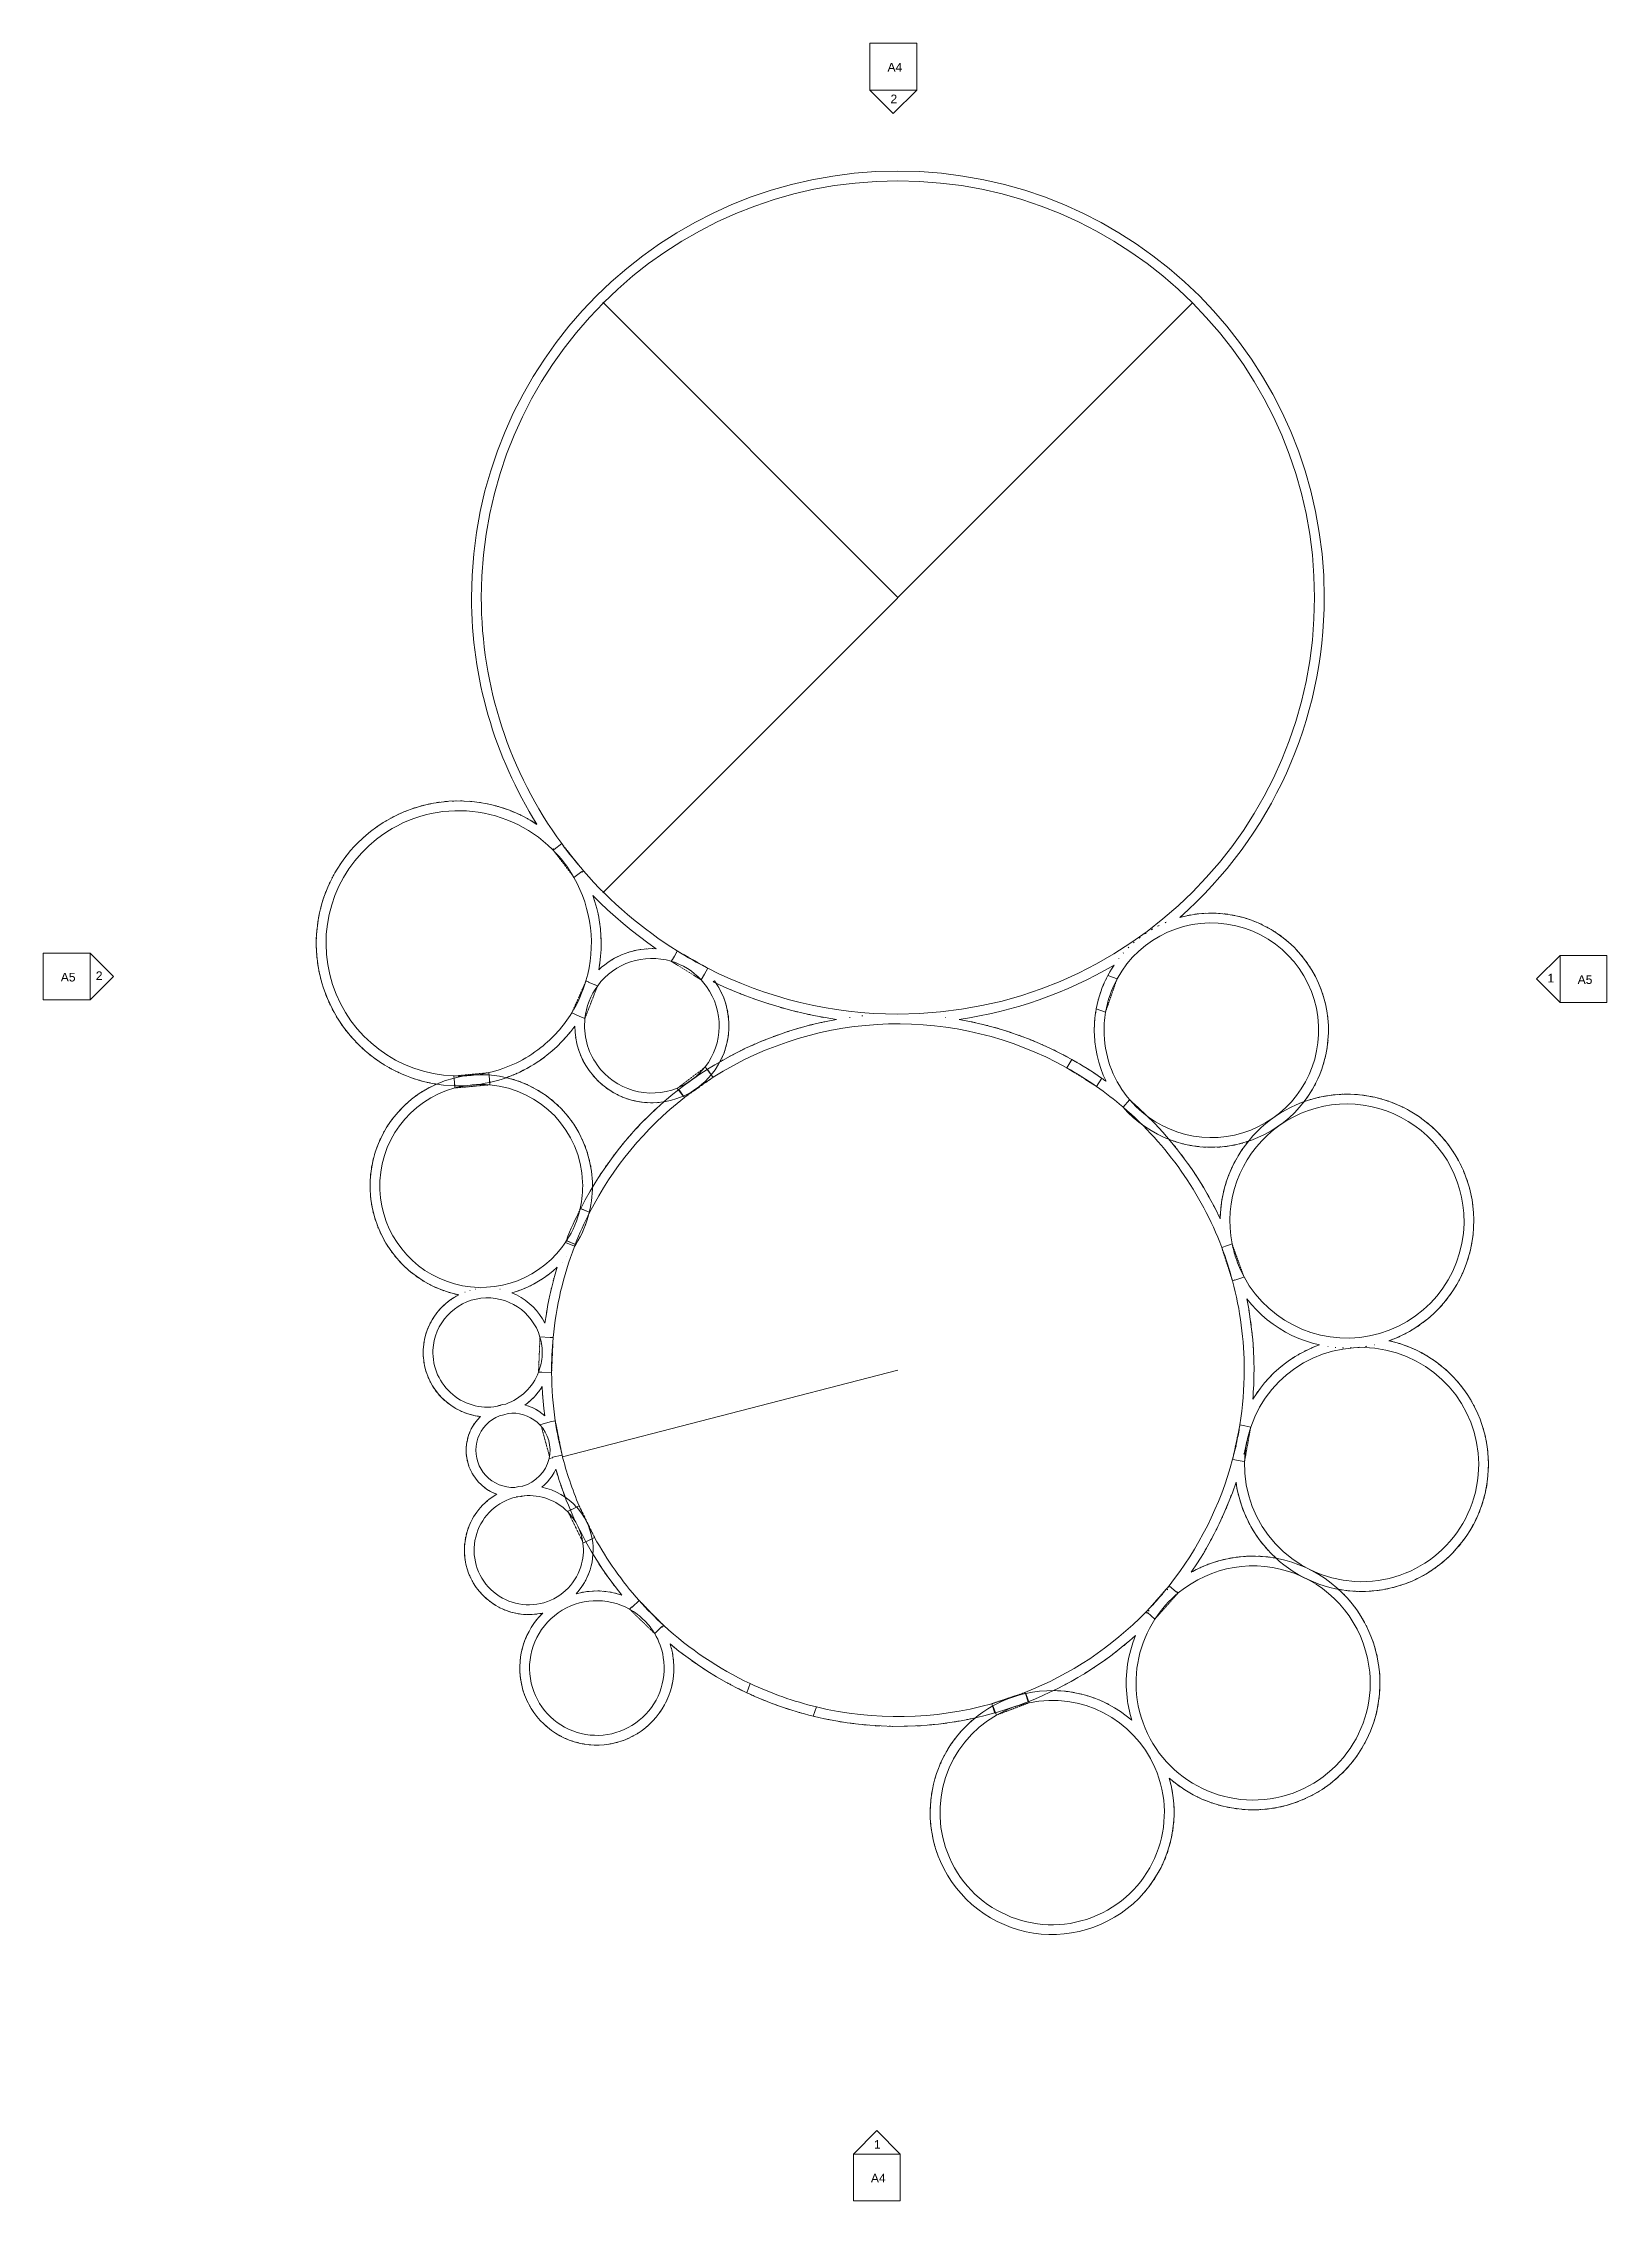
# Model space of a CAD drawing. Header units: inches. Extents: x -870 to 733, y -1250 to 961.
import ezdxf

# ---------------------------------------------------------------- set-up
doc = ezdxf.new("R2010")
doc.units = ezdxf.units.IN
doc.header["$MEASUREMENT"] = 0
doc.linetypes.add('Overhead', pattern=[0.15625, 0.09375, -0.0625])
for name, color, linetype, lineweight in [('A-DETL', 90, 'Continuous', 9), ('A-GENM', 13, 'Continuous', 9), ('A-ROOF', 132, 'Continuous', 13), ('A-WALL', 113, 'Continuous', 13), ('G-ANNO-SYMB', 111, 'Continuous', 9)]:
    doc.layers.add(name, color=color, linetype=linetype, lineweight=lineweight)
doc.styles.add('Arial', font='arial.ttf', dxfattribs={"height": 8.851796})

# ---------------------------------------------------------------- blocks, each defined once
blk = doc.blocks.new('Opening-Cased - 36_ x 84_-254266-T_O_ Footing')
at = {"layer": 'A-GENM', "linetype": 'Overhead'}
blk.add_line((-18.3, 5), (17.7, 5), dxfattribs=at)
blk = doc.blocks.new('Opening-Cased - 36_ x 84_-V1-T_O_ Footing')
at = {"layer": 'A-GENM', "linetype": 'Overhead'}
blk.add_line((-17.5, -5), (16.8, -5), dxfattribs=at)
blk = doc.blocks.new('Opening-Cased - 36_ x 84_-V2-T_O_ Footing')
at = {"layer": 'A-GENM', "linetype": 'Overhead'}
blk.add_line((-16.7, -5), (16, -5), dxfattribs=at)
blk = doc.blocks.new('Opening-Cased - 36_ x 84_-V3-T_O_ Footing')
at = {"layer": 'A-GENM', "linetype": 'Overhead'}
blk.add_line((-16.1, -5), (15.5, -5), dxfattribs=at)
blk = doc.blocks.new('Opening-Cased - 36_ x 84_-V4-T_O_ Footing')
at = {"layer": 'A-GENM', "linetype": 'Overhead'}
blk.add_line((-17.4, -5), (-11.5, -5), dxfattribs=at)
blk = doc.blocks.new('Opening-Cased - 36_ x 84_-V5-T_O_ Footing')
at = {"layer": 'A-GENM', "linetype": 'Overhead'}
blk.add_line((-18.3, 5), (-15.6, 5), dxfattribs=at)
blk = doc.blocks.new('Opening-Cased - 36_ x 84_-V6-T_O_ Footing')
at = {"layer": 'A-GENM', "linetype": 'Overhead'}
blk.add_line((-17.5, -5), (16.9, -5), dxfattribs=at)
blk = doc.blocks.new('Opening-Cased - 36_ x 84_-V7-T_O_ Footing')
at = {"layer": 'A-GENM', "linetype": 'Overhead'}
blk.add_line((-17, -5), (16.3, -5), dxfattribs=at)
blk = doc.blocks.new('Opening-Cased - 36_ x 84_-V8-T_O_ Footing')
at = {"layer": 'A-GENM', "linetype": 'Overhead'}
blk.add_line((-18, -5), (17.4, -5), dxfattribs=at)
blk = doc.blocks.new('Elevation - Detail Number-164347-T_O_ Footing')
at = {"layer": 'G-ANNO-SYMB'}
for p, q in [((-0.25, -0.25), (-0.25, 0.25)), ((-0.25, 0.25), (0.25, 0.25)), ((0.25, 0.25), (0.25, -0.25)), ((0.25, -0.25), (-0.25, -0.25))]:
    blk.add_line(p, q, dxfattribs=at)
blk = doc.blocks.new('Elevation - Detail Number-164074-T_O_ Footing')
at = {"layer": 'G-ANNO-SYMB'}
for p, q in [((0, 0.25), (-0.25, 0)), ((0.25, 0), (0, 0.25)), ((-0.25, 0), (0.25, 0))]:
    blk.add_line(p, q, dxfattribs=at)

msp = doc.modelspace()

# ---------------------------------------------------------------- linework, layer by layer
at = {"layer": 'A-DETL'}
for p, q in [((5.9, 393), (-296.7, 695.6)), ((-296.7, 90.3), (307.9, 694.9)), ((-337.8, -487.9), (5.9, -399))]:
    msp.add_line(p, q, dxfattribs=at)
at = {"layer": 'A-ROOF'}
for p, q in [((-43.7, -37.4), (-43.1, -37.4)), ((54.3, -37.3), (54.7, -37.3)), ((-98, -49.2), (-97.7, -49.1)), ((-362.8, -82.7), (-362.9, -82.8)), ((200.4, -90.2), (201, -90.5)), ((-361.3, -113.1), (-361.1, -113.2)), ((-275.8, -167), (-275.6, -166.7)), ((283.8, -162.3), (284.1, -162.8)), ((-299.1, -198.6), (-299, -198.4)), ((-291.8, -187.9), (-291.6, -187.6)), ((-284, -177.4), (-283.8, -177)), ((310.5, -198), (310.7, -198.1)), ((317.5, -208.9), (317.6, -209.1)), ((324, -220), (324.1, -220.2)), ((330.1, -231.4), (330.2, -231.5)), ((336.4, -237.8), (336.5, -237.7)), ((337.2, -229.9), (337.2, -229.8)), ((338.4, -222.1), (338.5, -221.9)), ((-347, -305.8), (-346.8, -305.3)), ((-437.9, -319), (-437.8, -319)), ((-402, -316), (-401.8, -316)), ((-350, -318.2), (-349.9, -317.8)), ((368.9, -360.3), (368.9, -360.9)), ((-358, -426.5), (-358.1, -425.9)), ((-343.6, -504.2), (-343.7, -503.9)), ((-342.3, -508.3), (-342.5, -507.7)), ((347.3, -528.2), (347.2, -528.4)), ((352.6, -515), (352.6, -514.9)), ((342.5, -540.3), (342.3, -540.7)), ((-306.7, -588.5), (-306.7, -588.6)), ((-305.2, -589.8), (-305.4, -589.5)), ((315.1, -593.1), (314.9, -593.3)), ((321.9, -581.8), (321.6, -582.2)), ((-314.5, -614.9), (-314.6, -615)), ((-312, -609.9), (-312.1, -609.9)), ((311.2, -603.6), (311.3, -603.5)), ((318.3, -600.3), (318.4, -600.2)), ((325.5, -597.4), (325.7, -597.3)), ((278.4, -627.2), (278.5, -627.1)), ((284, -622), (284.1, -621.9)), ((238.4, -680.5), (238.2, -680.6)), ((206.9, -703.7), (206.6, -704)), ((228.4, -688.4), (227.9, -688.8)), ((165.7, -727.3), (165.6, -727.3)), ((177.4, -728), (177.4, -728)), ((184.9, -729.1), (185, -729.1)), ((192.4, -730.6), (192.5, -730.6)), ((199.8, -732.5), (199.8, -732.5)), ((241, -950.7), (241, -950.7)), ((247.1, -945.7), (247, -945.7)), ((206.8, -969.7), (206.8, -969.7)), ((214.1, -966.8), (214.1, -966.8)), ((221.2, -963.4), (221.2, -963.4)), ((228.1, -959.6), (228, -959.6)), ((234.7, -955.4), (234.7, -955.4))]:
    msp.add_line(p, q, dxfattribs=at)
for centre, radius, start, end in [((-444.3, 38.5), 146, 107.4035, 108.8502), ((-444.3, 38.5), 146, 104.1658, 105.616), ((-444.3, 38.5), 146, 100.932, 102.3776), ((-444.3, 38.5), 146, 97.7009, 99.1328), ((-444.3, 38.5), 146, 94.4717, 95.8771), ((-444.3, 38.5), 146, 91.2439, 92.601), ((-444.3, 38.5), 146, 88.0172, 89.2781), ((-444.3, 38.5), 146, 84.7913, 85.8055), ((-444.3, 38.5), 146, 81.2109, 81.5507), ((-444.3, 38.5), 146, 77.2254, 78.3407), ((-444.3, 38.5), 146, 73.8185, 75.1146), ((-444.3, 38.5), 146, 70.5136, 71.8876), ((-444.3, 38.5), 146, 123.9225, 124.9921), ((-444.3, 38.5), 146, 120.4865, 121.766), ((-444.3, 38.5), 146, 117.1733, 118.5392), ((-444.3, 38.5), 146, 113.9009, 115.3112), ((-444.3, 38.5), 146, 110.6472, 112.0817), ((-444.3, 38.5), 146, 67.2448, 68.6594), ((-444.3, 38.5), 146, 63.9929, 65.4297), ((-444.3, 38.5), 146, 60.7502, 62.198), ((-444.3, 38.5), 146, 57.5131, 58.9632), ((-444.3, 38.5), 146, 138.1081, 139.5196), ((-444.3, 38.5), 146, 134.8112, 136.129), ((-444.3, 38.5), 146, 131.5143, 132.6127), ((-444.3, 38.5), 146, 147.999, 149.5178), ((-444.3, 38.5), 146, 144.702, 146.1982), ((-444.3, 38.5), 146, 141.4051, 142.8684), ((-444.3, 38.5), 146, 157.8902, 159.4473), ((-444.3, 38.5), 146, 154.5931, 156.1406), ((-444.3, 38.5), 146, 151.296, 152.8312), ((-444.3, 38.5), 146, 167.7817, 169.3575), ((-444.3, 38.5), 146, 164.4845, 166.0553), ((-444.3, 38.5), 146, 161.1873, 162.752), ((-444.3, 38.5), 146, 17.6867, 18.8329), ((-444.3, 38.5), 146, 14.5785, 15.6204), ((-444.3, 38.5), 146, 11.4929, 11.9617), ((327.2, -50.5), 120, 100.1536, 101.7958), ((327.2, -50.5), 120, 96.511, 98.1766), ((327.2, -50.5), 120, 92.875, 94.5573), ((327.2, -50.5), 120, 89.2431, 90.938), ((327.2, -50.5), 120, 85.6142, 87.3184), ((327.2, -50.5), 120, 81.9873, 83.6988), ((327.2, -50.5), 120, 78.362, 80.079), ((-444.3, 38.5), 146, 177.6737, 179.2597), ((-444.3, 38.5), 146, 174.3763, 175.9596), ((-444.3, 38.5), 146, 171.079, 172.6589), ((-444.3, 38.5), 146, 7.5099, 8.4128), ((-444.3, 38.5), 146, 4.1964, 5.3169), ((327.2, -50.5), 120, 127.498, 128.1613), ((327.2, -50.5), 120, 123.8182, 124.5902), ((327.2, -50.5), 120, 120.1384, 120.9888), ((327.2, -50.5), 120, 116.4586, 117.3105), ((327.2, -50.5), 120, 112.7788, 113.315), ((327.2, -50.5), 120, 103.8067, 105.4149), ((327.2, -50.5), 120, 74.7378, 76.459), ((327.2, -50.5), 120, 71.1145, 72.8388), ((327.2, -50.5), 120, 67.492, 69.2183), ((327.2, -50.5), 120, 63.8701, 65.5975), ((327.2, -50.5), 120, 60.2486, 61.9765), ((327.2, -50.5), 120, 56.6276, 58.355), ((327.2, -50.5), 120, 53.0068, 54.733), ((-444.3, 38.5), 146, 180.9711, 182.5594), ((-444.3, 38.5), 146, 184.2686, 185.8588), ((-444.3, 38.5), 146, 354.855, 355.1341), ((-444.3, 38.5), 146, 1.0437, 2.1859), ((-444.3, 38.5), 146, 357.939, 358.9548), ((-246.3, -45.9), 79, 120.3011, 121.744), ((-246.3, -45.9), 79, 116.1306, 117.4377), ((-246.3, -45.9), 79, 112.0362, 112.2163), ((-246.3, -45.9), 79, 106.6349, 107.9004), ((-246.3, -45.9), 79, 102.2961, 103.7387), ((-246.3, -45.9), 79, 98.1242, 99.4371), ((-246.3, -45.9), 79, 94.0362, 94.2646), ((-246.3, -45.9), 79, 88.6354, 89.8938), ((327.2, -50.5), 120, 142.2171, 142.3453), ((327.2, -50.5), 120, 138.5373, 138.8068), ((327.2, -50.5), 120, 134.8576, 135.2648), ((327.2, -50.5), 120, 131.1778, 131.7173), ((327.2, -50.5), 120, 49.3864, 51.1104), ((327.2, -50.5), 120, 45.7662, 47.487), ((327.2, -50.5), 120, 42.1462, 43.8628), ((327.2, -50.5), 120, 38.5264, 40.2373), ((-444.3, 38.5), 146, 187.5662, 189.1578), ((-444.3, 38.5), 146, 190.8638, 192.4565), ((-444.3, 38.5), 146, 194.1616, 195.7551), ((-444.3, 38.5), 146, 350.8264, 351.7739), ((-246.3, -45.9), 79, 124.6343, 125.907), ((327.2, -50.5), 120, 152.8347, 154.4685), ((327.2, -50.5), 120, 153.1818, 154.1249), ((327.2, -50.5), 120, 149.5368, 150.6068), ((327.2, -50.5), 120, 34.9067, 36.6103), ((327.2, -50.5), 120, 31.2872, 32.9811), ((327.2, -50.5), 120, 27.6678, 29.3489), ((327.2, -50.5), 120, 24.0486, 25.7124), ((-444.3, 38.5), 146, 197.4595, 199.0534), ((-444.3, 38.5), 146, 200.7575, 202.3516), ((-444.3, 38.5), 146, 204.0556, 205.6496), ((5.9, 393), 437, 244.7606, 245.1862), ((-246.3, -45.9), 79, 32.2767, 33.4553), ((-246.3, -45.9), 79, 29.5899, 30.0738), ((-246.3, -45.9), 79, 27.8728, 30.0995), ((-246.3, -45.9), 79, 23.469, 25.6958), ((-246.3, -45.9), 79, 24.8329, 25.6278), ((-246.3, -45.9), 79, 19.0652, 21.292), ((-246.3, -45.9), 79, 20.2457, 21.1819), ((5.9, 393), 437, 246.3348, 246.9973), ((5.9, 393), 437, 248.1258, 248.7687), ((5.9, 393), 437, 250.0057, 250.5248), ((327.2, -50.5), 120, 163.4489, 165.0966), ((327.2, -50.5), 120, 164.1142, 164.9137), ((327.2, -50.5), 120, 159.9099, 161.556), ((327.2, -50.5), 120, 160.4701, 161.3291), ((327.2, -50.5), 120, 156.3719, 158.0135), ((327.2, -50.5), 120, 156.8259, 157.7353), ((327.2, -50.5), 120, 20.4294, 22.0691), ((327.2, -50.5), 120, 16.8103, 18.4146), ((327.2, -50.5), 120, 13.1913, 14.7392), ((-444.3, 38.5), 146, 207.3539, 208.9475), ((-444.3, 38.5), 146, 210.6524, 212.2453), ((-444.3, 38.5), 146, 213.9511, 215.543), ((-246.3, -45.9), 79, 14.6614, 16.8883), ((-246.3, -45.9), 79, 15.7152, 16.7362), ((-246.3, -45.9), 79, 10.2575, 12.4846), ((-246.3, -45.9), 79, 11.2104, 12.2907), ((-246.3, -45.9), 79, 5.8537, 8.0808), ((-246.3, -45.9), 79, 6.7195, 7.8453), ((-246.3, -45.9), 79, 1.4498, 3.6771), ((-246.3, -45.9), 79, 2.2369, 3.4), ((5.9, 393), 437, 252.2734, 252.5252), ((5.9, 393), 437, 254.0244, 254.6171), ((5.9, 393), 437, 255.7854, 256.4443), ((5.9, 393), 437, 257.5684, 258.2209), ((5.9, 393), 437, 259.4175, 259.9793), ((5.9, -399), 365, 101.8581, 102.5013), ((5.9, -399), 365, 95.6631, 95.7967), ((5.9, -399), 365, 77.4686, 78.1219), ((327.2, -50.5), 120, 174.135, 175.472), ((327.2, -50.5), 120, 175.0465, 175.4018), ((327.2, -50.5), 120, 170.621, 172.0328), ((327.2, -50.5), 120, 171.4024, 171.9221), ((327.2, -50.5), 120, 166.9891, 168.6359), ((327.2, -50.5), 120, 167.7583, 168.4925), ((327.2, -50.5), 120, 9.5723, 11.0178), ((327.2, -50.5), 120, 5.9535, 7.1586), ((-444.3, 38.5), 146, 217.2501, 218.8406), ((-444.3, 38.5), 146, 220.5493, 222.1381), ((-444.3, 38.5), 146, 223.849, 225.4355), ((-444.3, 38.5), 146, 314.2853, 315.4058), ((-444.3, 38.5), 146, 314.3766, 314.8187), ((-444.3, 38.5), 146, 317.3659, 318.4864), ((-444.3, 38.5), 146, 317.5352, 318.1194), ((-444.3, 38.5), 146, 320.5606, 321.529), ((-444.3, 38.5), 146, 320.9657, 321.4201), ((-246.3, -45.9), 79, 184.4173, 185.7905), ((-246.3, -45.9), 79, 188.6063, 190.2361), ((-246.3, -45.9), 79, 188.795, 189.5985), ((-246.3, -45.9), 79, 192.803, 194.5229), ((-246.3, -45.9), 79, 193.2519, 194.1652), ((-246.3, -45.9), 79, 343.8343, 346.0623), ((-246.3, -45.9), 79, 344.3464, 345.6197), ((-246.3, -45.9), 79, 348.2382, 350.466), ((-246.3, -45.9), 79, 348.8153, 350.0647), ((-246.3, -45.9), 79, 352.6421, 354.8697), ((-246.3, -45.9), 79, 353.2862, 354.5097), ((-246.3, -45.9), 79, 357.046, 359.2734), ((-246.3, -45.9), 79, 357.7597, 358.9548), ((5.9, -399), 365, 113.5174, 114.3856), ((5.9, -399), 365, 113.9224, 114.2357), ((5.9, -399), 365, 111.5706, 112.438), ((5.9, -399), 365, 111.845, 112.1693), ((5.9, -399), 365, 109.6259, 110.4868), ((5.9, -399), 365, 109.8096, 110.1032), ((5.9, -399), 365, 107.6826, 108.5296), ((5.9, -399), 365, 107.7908, 108.0373), ((5.9, -399), 365, 105.7404, 106.5611), ((5.9, -399), 365, 105.7804, 105.9717), ((5.9, -399), 365, 103.799, 104.5681), ((5.9, -399), 365, 103.9063, 104.4081), ((5.9, -399), 365, 75.3781, 76.1615), ((5.9, -399), 365, 73.3621, 74.201), ((5.9, -399), 365, 73.7673, 74.1624), ((5.9, -399), 365, 71.371, 72.2405), ((5.9, -399), 365, 72.1068, 72.2077), ((5.9, -399), 365, 71.4627, 71.6454), ((5.9, -399), 365, 69.3911, 70.28), ((5.9, -399), 365, 70.0509, 70.1747), ((5.9, -399), 365, 67.4174, 68.3194), ((5.9, -399), 365, 67.9947, 68.14), ((5.9, -399), 365, 65.4473, 66.3589), ((5.9, -399), 365, 65.938, 66.1027), ((327.2, -50.5), 120, 177.7794, 178.9053), ((327.2, -50.5), 120, 178.6906, 178.8713), ((327.2, -50.5), 120, 353.5753, 355.0349), ((327.2, -50.5), 120, 357.4683, 358.6848), ((-444.3, 38.5), 146, 227.149, 228.7329), ((-444.3, 38.5), 146, 230.4496, 232.0302), ((-444.3, 38.5), 146, 233.7508, 235.3275), ((-444.3, 38.5), 146, 237.0528, 238.6247), ((-444.3, 38.5), 146, 240.3558, 241.9219), ((-444.3, 38.5), 146, 298.7474, 300.6439), ((-444.3, 38.5), 146, 300.3664, 300.4948), ((-444.3, 38.5), 146, 301.9041, 304.0098), ((-444.3, 38.5), 146, 305.0608, 308.2174), ((-444.3, 38.5), 146, 311.2427, 312.2109), ((-444.3, 38.5), 146, 311.284, 311.5181), ((-246.3, -45.9), 79, 197.0128, 198.7567), ((-246.3, -45.9), 79, 197.7088, 198.516), ((-246.3, -45.9), 79, 201.2466, 202.9665), ((-246.3, -45.9), 79, 202.1657, 202.8017), ((-246.3, -45.9), 79, 205.5335, 207.1633), ((-246.3, -45.9), 79, 206.6225, 207.0593), ((-246.3, -45.9), 79, 209.9792, 211.3522), ((-246.3, -45.9), 79, 211.0794, 211.3021), ((-246.3, -45.9), 79, 331.9467, 332.2853), ((5.9, -399), 365, 119.3864, 119.9959), ((-246.3, -45.9), 79, 332.0277, 332.8513), ((-246.3, -45.9), 79, 335.0265, 337.255), ((-246.3, -45.9), 79, 335.4126, 336.7301), ((-246.3, -45.9), 79, 339.4304, 341.6586), ((-246.3, -45.9), 79, 339.8789, 341.1749), ((5.9, -399), 365, 117.4223, 118.2745), ((5.9, -399), 365, 115.4673, 116.3308), ((5.9, -399), 365, 116.168, 116.3025), ((5.9, -399), 365, 63.4796, 64.3982), ((5.9, -399), 365, 63.8807, 64.0614), ((5.9, -399), 365, 61.5135, 62.4376), ((5.9, -399), 365, 61.8226, 62.0136), ((5.9, -399), 365, 59.5984, 60.4721), ((5.9, -399), 365, 59.7635, 59.9216), ((5.9, -399), 365, 57.6503, 58.5337), ((327.2, -50.5), 120, 342.4271, 344.0853), ((327.2, -50.5), 120, 346.1136, 347.7352), ((327.2, -50.5), 120, 349.8213, 351.3851), ((-444.3, 38.5), 146, 243.6602, 245.219), ((-444.3, 38.5), 146, 246.9664, 248.5161), ((-444.3, 38.5), 146, 250.2752, 251.8132), ((-444.3, 38.5), 146, 253.5876, 255.1102), ((-444.3, 38.5), 146, 256.9055, 258.4072), ((-421.2, -210.1), 114, 116.8872, 118.698), ((-421.2, -210.1), 114, 113.6691, 114.9664), ((-444.3, 38.5), 146, 260.2326, 261.0533), ((-421.2, -210.1), 114, 94.6442, 96.3793), ((-421.2, -210.1), 114, 92.0691, 92.6856), ((-421.2, -210.1), 114, 76.3747, 76.9025), ((-444.3, 38.5), 146, 289.6048, 291.0049), ((-421.2, -210.1), 114, 76.2207, 76.8588), ((-444.3, 38.5), 146, 290.3742, 290.6661), ((-421.2, -210.1), 114, 72.5963, 74.1992), ((-444.3, 38.5), 146, 292.4337, 294.1924), ((-421.2, -210.1), 114, 72.7394, 73.2538), ((-444.3, 38.5), 146, 293.6785, 293.9163), ((-421.2, -210.1), 114, 68.9735, 70.5401), ((-421.2, -210.1), 114, 69.1069, 69.5107), ((-444.3, 38.5), 146, 295.5906, 297.3981), ((-444.3, 38.5), 146, 297.0016, 297.1851), ((-421.2, -210.1), 114, 65.3519, 66.8524), ((-421.2, -210.1), 114, 65.4764, 65.7675), ((-421.2, -210.1), 114, 61.7313, 63.0946), ((-421.2, -210.1), 114, 61.8473, 62.0244), ((-246.3, -45.9), 79, 219.9874, 221.4689), ((-246.3, -45.9), 79, 224.4388, 226.2152), ((-246.3, -45.9), 79, 224.5727, 226.1716), ((-246.3, -45.9), 79, 228.8904, 230.792), ((-246.3, -45.9), 79, 229.0909, 230.7297), ((-246.3, -45.9), 79, 233.3422, 235.3122), ((-246.3, -45.9), 79, 233.6092, 235.2314), ((5.9, -399), 365, 55.7053, 56.5948), ((327.2, -50.5), 120, 331.4193, 333.1356), ((327.2, -50.5), 120, 335.0834, 336.7855), ((327.2, -50.5), 120, 338.7518, 340.4354), ((-421.2, -210.1), 114, 135.5659, 137.3559), ((-421.2, -210.1), 114, 131.8289, 133.6243), ((-421.2, -210.1), 114, 128.0926, 129.8928), ((-421.2, -210.1), 114, 124.357, 126.1612), ((-421.2, -210.1), 114, 120.6219, 122.4296), ((-421.2, -210.1), 114, 58.1115, 59.069), ((-421.2, -210.1), 114, 53.6542, 54.4923), ((-421.2, -210.1), 114, 49.5386, 50.8726), ((-421.2, -210.1), 114, 49.9409, 50.7951), ((-421.2, -210.1), 114, 45.7641, 47.2521), ((-421.2, -210.1), 114, 45.9554, 47.052), ((-421.2, -210.1), 114, 42.0706, 43.6307), ((-421.2, -210.1), 114, 42.2003, 43.3089), ((-246.3, -45.9), 79, 237.7942, 239.8067), ((-246.3, -45.9), 79, 238.1275, 239.7076), ((-246.3, -45.9), 79, 242.2465, 244.2874), ((-246.3, -45.9), 79, 242.6457, 244.17), ((-246.3, -45.9), 79, 246.699, 248.7598), ((-246.3, -45.9), 79, 247.164, 248.6242), ((-246.3, -45.9), 79, 251.1519, 253.2269), ((-246.3, -45.9), 79, 251.6822, 253.073), ((-246.3, -45.9), 79, 255.6052, 257.6902), ((-246.3, -45.9), 79, 256.2005, 257.5181), ((-246.3, -45.9), 79, 260.059, 262.1509), ((-246.3, -45.9), 79, 260.7188, 261.9606), ((-246.3, -45.9), 79, 264.5134, 266.6097), ((-246.3, -45.9), 79, 265.237, 266.4012), ((-246.3, -45.9), 79, 268.9685, 271.067), ((-246.3, -45.9), 79, 269.7553, 270.8403), ((5.9, -399), 365, 132.4853, 133.4008), ((5.9, -399), 365, 132.9963, 133.328), ((-246.3, -45.9), 79, 273.4245, 275.5231), ((-246.3, -45.9), 79, 274.2735, 275.2782), ((5.9, -399), 365, 131.0765, 131.438), ((-246.3, -45.9), 79, 277.8817, 279.0447), ((5.9, -399), 365, 131.0589, 131.265), ((-246.3, -45.9), 79, 278.7918, 279.1457), ((327.2, -50.5), 120, 221.8441, 223.6341), ((466.2, -246.1), 130, 109.4495, 109.7886), ((327.2, -50.5), 120, 324.0994, 325.8358), ((466.2, -246.1), 130, 105.9309, 107.6569), ((327.2, -50.5), 120, 327.7583, 329.4857), ((466.2, -246.1), 130, 102.4123, 104.1375), ((466.2, -246.1), 130, 98.8938, 100.618), ((466.2, -246.1), 130, 95.3752, 97.0984), ((466.2, -246.1), 130, 91.8567, 93.5787), ((466.2, -246.1), 130, 88.3381, 90.0589), ((466.2, -246.1), 130, 84.8196, 86.539), ((466.2, -246.1), 130, 81.3011, 83.0189), ((466.2, -246.1), 130, 77.7825, 79.4987), ((466.2, -246.1), 130, 74.264, 75.9783), ((466.2, -246.1), 130, 70.7455, 72.4577), ((466.2, -246.1), 130, 67.227, 68.9369), ((466.2, -246.1), 130, 63.7085, 65.4158), ((466.2, -246.1), 130, 60.1899, 61.8943), ((-421.2, -210.1), 114, 150.5269, 152.2822), ((-421.2, -210.1), 114, 146.7838, 148.5506), ((-421.2, -210.1), 114, 143.043, 144.8191), ((-421.2, -210.1), 114, 139.3038, 141.0875), ((-421.2, -210.1), 114, 38.4089, 40.0081), ((-421.2, -210.1), 114, 38.5091, 39.5658), ((-421.2, -210.1), 114, 34.7628, 36.3839), ((-421.2, -210.1), 114, 34.8448, 35.8226), ((-421.2, -210.1), 114, 31.1257, 32.7576), ((-421.2, -210.1), 114, 31.1942, 32.0795), ((-421.2, -210.1), 114, 27.4941, 29.1282), ((5.9, -399), 365, 136.4228, 137.3258), ((5.9, -399), 365, 134.453, 135.3634), ((327.2, -50.5), 120, 225.4944, 227.2844), ((327.2, -50.5), 120, 229.1448, 230.9347), ((327.2, -50.5), 120, 232.7952, 233.6096), ((466.2, -246.1), 130, 56.6714, 58.3725), ((466.2, -246.1), 130, 53.1529, 54.8502), ((466.2, -246.1), 130, 49.6344, 51.3273), ((466.2, -246.1), 130, 46.1159, 47.8037), ((-421.2, -210.1), 114, 161.7812, 163.4769), ((-421.2, -210.1), 114, 158.0236, 159.7453), ((-421.2, -210.1), 114, 154.273, 156.0138), ((-421.2, -210.1), 114, 27.5515, 28.3364), ((-421.2, -210.1), 114, 23.8662, 25.4945), ((-421.2, -210.1), 114, 23.914, 24.5933), ((-421.2, -210.1), 114, 20.2408, 21.854), ((-421.2, -210.1), 114, 20.2798, 20.8502), ((-421.2, -210.1), 114, 16.6173, 18.2023), ((-421.2, -210.1), 114, 16.648, 17.1071), ((5.9, -399), 365, 142.3588, 143.2122), ((5.9, -399), 365, 140.3729, 141.2502), ((5.9, -399), 365, 138.3955, 139.2881), ((327.2, -50.5), 120, 248.7843, 249.1857), ((327.2, -50.5), 120, 248.8292, 249.3826), ((5.9, -399), 365, 40.2663, 40.4157), ((327.2, -50.5), 120, 251.1654, 252.9959), ((5.9, -399), 365, 38.3823, 39.2598), ((327.2, -50.5), 120, 252.2786, 252.8358), ((327.2, -50.5), 120, 254.7791, 256.6092), ((327.2, -50.5), 120, 255.916, 256.4859), ((327.2, -50.5), 120, 258.3928, 260.2226), ((327.2, -50.5), 120, 259.5534, 260.136), ((327.2, -50.5), 120, 262.0064, 263.8359), ((327.2, -50.5), 120, 263.1908, 263.7861), ((327.2, -50.5), 120, 265.6201, 267.4493), ((327.2, -50.5), 120, 265.6514, 266.8244), ((327.2, -50.5), 120, 266.8318, 267.4362), ((327.2, -50.5), 120, 269.2337, 271.0626), ((327.2, -50.5), 120, 269.3025, 270.4654), ((327.2, -50.5), 120, 272.8473, 274.676), ((327.2, -50.5), 120, 272.9537, 274.1028), ((327.2, -50.5), 120, 276.4609, 278.2893), ((327.2, -50.5), 120, 276.605, 277.7402), ((327.2, -50.5), 120, 280.0745, 281.9027), ((327.2, -50.5), 120, 280.2564, 281.3776), ((466.2, -246.1), 130, 147.6681, 149.5092), ((327.2, -50.5), 120, 283.688, 285.516), ((327.2, -50.5), 120, 283.9081, 285.015), ((466.2, -246.1), 130, 144.1949, 146.0256), ((466.2, -246.1), 130, 144.6355, 144.9148), ((327.2, -50.5), 120, 287.3016, 288.435), ((466.2, -246.1), 130, 141.0304, 142.5441), ((327.2, -50.5), 120, 287.5598, 288.4814), ((466.2, -246.1), 130, 141.1168, 141.4232), ((466.2, -246.1), 130, 42.5974, 44.2792), ((466.2, -246.1), 130, 39.0789, 40.7535), ((466.2, -246.1), 130, 35.5605, 37.2263), ((466.2, -246.1), 130, 32.042, 33.697), ((-421.2, -210.1), 114, 173.1791, 174.6715), ((-421.2, -210.1), 114, 169.341, 170.94), ((-421.2, -210.1), 114, 165.5503, 167.2084), ((-421.2, -210.1), 114, 12.9953, 14.5297), ((-421.2, -210.1), 114, 13.0179, 13.364), ((-421.2, -210.1), 114, 9.6346, 10.8277), ((-421.2, -210.1), 114, 9.3743, 10.8112), ((-421.2, -210.1), 114, 5.7541, 6.9549), ((5.9, -399), 365, 146.4071, 147.1359), ((5.9, -399), 365, 144.3615, 145.1741), ((5.9, -399), 365, 36.4982, 37.3664), ((5.9, -399), 365, 34.6142, 35.4695), ((5.9, -399), 365, 32.7302, 33.5667), ((466.2, -246.1), 130, 158.0876, 159.9835), ((466.2, -246.1), 130, 158.7101, 158.8821), ((466.2, -246.1), 130, 154.6144, 156.4864), ((466.2, -246.1), 130, 155.1914, 155.3901), ((466.2, -246.1), 130, 151.1413, 152.9957), ((466.2, -246.1), 130, 151.6728, 151.8983), ((466.2, -246.1), 130, 148.1541, 148.4065), ((466.2, -246.1), 130, 28.5235, 30.1648), ((466.2, -246.1), 130, 25.005, 26.6284), ((466.2, -246.1), 130, 21.4865, 23.0854), ((-421.2, -210.1), 114, 177.1594, 178.3846), ((-421.2, -210.1), 114, 359.2903, 2.1346), ((5.9, -399), 365, 148.6293, 149.0799), ((5.9, -399), 365, 30.8463, 31.653), ((5.9, -399), 365, 28.9623, 29.7154), ((466.2, -246.1), 130, 168.507, 170.5915), ((466.2, -246.1), 130, 165.0339, 167.0194), ((466.2, -246.1), 130, 165.7475, 165.8664), ((466.2, -246.1), 130, 161.5607, 163.4914), ((466.2, -246.1), 130, 162.2288, 162.3742), ((466.2, -246.1), 130, 17.968, 19.5315), ((466.2, -246.1), 130, 14.4496, 15.9572), ((466.2, -246.1), 130, 10.9311, 12.3383), ((-421.2, -210.1), 114, 185.8258, 187.0549), ((-421.2, -210.1), 114, 189.517, 190.9911), ((-421.2, -210.1), 114, 193.2082, 194.7867), ((-421.2, -210.1), 114, 196.8996, 198.5354), ((-421.2, -210.1), 114, 343.0441, 344.7412), ((5.9, -399), 365, 27.0783, 27.7061), ((466.2, -246.1), 130, 175.4532, 178.9263), ((466.2, -246.1), 130, 171.9801, 174.2959), ((466.2, -246.1), 130, 7.4303, 8.5854), ((-421.2, -210.1), 114, 200.591, 202.2628), ((-421.2, -210.1), 114, 204.2826, 205.9788), ((-421.2, -210.1), 114, 207.9743, 209.6879), ((-421.2, -210.1), 114, 331.9646, 333.5424), ((-421.2, -210.1), 114, 335.6577, 337.2936), ((-421.2, -210.1), 114, 339.3508, 341.0232), ((466.2, -246.1), 130, 352.0481, 353.5247), ((466.2, -246.1), 130, 355.6019, 356.9813), ((466.2, -246.1), 130, 359.2874, 0.4378), ((-421.2, -210.1), 114, 211.6661, 213.3925), ((-421.2, -210.1), 114, 215.3581, 217.0941), ((-421.2, -210.1), 114, 219.0503, 220.7935), ((-421.2, -210.1), 114, 222.7426, 224.4913), ((-421.2, -210.1), 114, 320.3211, 320.4367), ((-421.2, -210.1), 114, 328.2716, 329.7434), ((466.2, -246.1), 130, 341.569, 343.1539), ((466.2, -246.1), 130, 345.0482, 346.611), ((466.2, -246.1), 130, 348.5382, 350.0679), ((-421.2, -210.1), 114, 226.4353, 228.1879), ((-421.2, -210.1), 114, 230.1281, 231.8835), ((-421.2, -210.1), 114, 233.8214, 235.5784), ((-421.2, -210.1), 114, 237.515, 239.2726), ((-421.2, -210.1), 114, 298.8239, 300.1564), ((-421.2, -210.1), 114, 302.0593, 303.3734), ((-421.2, -210.1), 114, 302.4744, 302.8318), ((-421.2, -210.1), 114, 305.3352, 306.5805), ((-421.2, -210.1), 114, 306.0494, 306.3435), ((-421.2, -210.1), 114, 308.7326, 309.7816), ((-421.2, -210.1), 114, 308.9991, 309.6074), ((-421.2, -210.1), 114, 309.6346, 309.7865), ((5.9, -399), 365, 164.8963, 165.4426), ((-421.2, -210.1), 114, 316.6234, 316.8128), ((466.2, -246.1), 130, 331.1617, 332.7811), ((466.2, -246.1), 130, 334.6275, 336.239), ((466.2, -246.1), 130, 338.0962, 339.6966), ((-421.2, -210.1), 114, 241.209, 242.9664), ((-421.2, -210.1), 114, 244.9037, 246.6597), ((-421.2, -210.1), 114, 248.599, 250.3527), ((-414.7, -380.8), 66, 127.4647, 129.7153), ((-421.2, -210.1), 114, 252.2953, 254.0454), ((-414.7, -380.8), 66, 122.6774, 124.9337), ((-421.2, -210.1), 114, 255.9927, 257.7377), ((-414.7, -380.8), 66, 117.8904, 120.1519), ((-414.7, -380.8), 66, 105.6734, 105.886), ((-414.7, -380.8), 66, 100.8049, 101.1008), ((-414.7, -380.8), 66, 95.9365, 96.1239), ((-421.2, -210.1), 114, 289.1986, 290.2477), ((-421.2, -210.1), 114, 292.3998, 293.6451), ((-421.2, -210.1), 114, 295.6069, 296.921), ((-421.2, -210.1), 114, 298.8951, 299.0501), ((5.9, -399), 365, 168.3512, 168.9833), ((5.9, -399), 365, 166.613, 167.2451), ((466.2, -246.1), 130, 317.3145, 318.9452), ((466.2, -246.1), 130, 320.7747, 322.405), ((466.2, -246.1), 130, 324.2358, 325.8642), ((466.2, -246.1), 130, 327.698, 329.3229), ((-414.7, -380.8), 66, 151.4551, 153.6174), ((-414.7, -380.8), 66, 146.6443, 148.8376), ((-414.7, -380.8), 66, 141.8424, 144.0575), ((-414.7, -380.8), 66, 137.0462, 139.2771), ((-414.7, -380.8), 66, 132.2541, 134.4964), ((5.9, -399), 365, 170.1537, 170.7), ((5.9, -399), 365, 9.1814, 9.7657), ((5.9, -399), 365, 7.2717, 7.9573), ((466.2, -246.1), 130, 303.4796, 305.0953), ((466.2, -246.1), 130, 306.9377, 308.56), ((466.2, -246.1), 130, 310.3961, 312.0229), ((466.2, -246.1), 130, 313.855, 315.4846), ((-414.7, -380.8), 66, 171.144, 172.7348), ((-414.7, -380.8), 66, 166.048, 167.9557), ((-414.7, -380.8), 66, 161.134, 163.1765), ((-414.7, -380.8), 66, 156.2808, 158.397), ((5.9, -399), 365, 5.4301, 6.1385), ((5.9, -399), 365, 3.6114, 4.2969), ((5.9, -399), 365, 3.8874, 4.0593), ((481.2, -495.7), 130, 112.5322, 113.5871), ((466.2, -246.1), 130, 261.2838, 261.421), ((466.2, -246.1), 130, 264.6564, 264.9487), ((466.2, -246.1), 130, 274.8683, 275.5318), ((466.2, -246.1), 130, 278.3932, 279.0595), ((466.2, -246.1), 130, 282.3807, 282.5873), ((466.2, -246.1), 130, 289.65, 291.1985), ((481.2, -495.7), 130, 75.1331, 76.8093), ((466.2, -246.1), 130, 293.1073, 294.6819), ((481.2, -495.7), 130, 71.6444, 73.3221), ((466.2, -246.1), 130, 296.5645, 298.1576), ((481.2, -495.7), 130, 68.1561, 69.8346), ((466.2, -246.1), 130, 300.0219, 301.6168), ((-414.7, -380.8), 66, 182.3787, 183.9496), ((-414.7, -380.8), 66, 187.168, 189.0982), ((-414.7, -380.8), 66, 191.9951, 194.063), ((5.9, -399), 365, 1.8029, 2.3872), ((5.9, -399), 365, 1.9248, 2.0291), ((481.2, -495.7), 130, 128.4922, 129.9021), ((481.2, -495.7), 130, 129.1208, 129.7638), ((481.2, -495.7), 130, 125.2945, 126.6985), ((481.2, -495.7), 130, 125.6977, 126.3713), ((481.2, -495.7), 130, 122.1007, 123.4849), ((481.2, -495.7), 130, 122.2738, 122.8351), ((481.2, -495.7), 130, 118.9094, 120.253), ((481.2, -495.7), 130, 115.7201, 116.9807), ((466.2, -246.1), 130, 268.038, 268.4764), ((466.2, -246.1), 130, 271.436, 272.0041), ((481.2, -495.7), 130, 64.6681, 66.3469), ((481.2, -495.7), 130, 61.1802, 62.8589), ((481.2, -495.7), 130, 57.6926, 59.3708), ((481.2, -495.7), 130, 54.2051, 55.8824), ((481.2, -495.7), 130, 50.7178, 52.3936), ((481.2, -495.7), 130, 47.2306, 48.9045), ((-414.7, -380.8), 66, 196.8222, 198.9664), ((-414.7, -380.8), 66, 201.6493, 203.842), ((-414.7, -380.8), 66, 206.4765, 208.7026), ((-414.7, -380.8), 66, 211.3036, 213.5542), ((-414.7, -380.8), 66, 216.1308, 218.4), ((-414.7, -380.8), 66, 322.4811, 323.8247), ((-414.7, -380.8), 66, 322.5748, 323.4598), ((-414.7, -380.8), 66, 323.488, 323.792), ((481.2, -495.7), 130, 141.4137, 142.6743), ((481.2, -495.7), 130, 138.1414, 139.4849), ((481.2, -495.7), 130, 138.9199, 139.39), ((481.2, -495.7), 130, 134.9094, 136.2937), ((481.2, -495.7), 130, 135.2309, 135.9664), ((481.2, -495.7), 130, 131.6959, 133.0998), ((481.2, -495.7), 130, 131.8046, 132.5435), ((481.2, -495.7), 130, 43.7436, 45.4149), ((481.2, -495.7), 130, 40.2566, 41.9247), ((481.2, -495.7), 130, 36.7697, 38.4338), ((-414.7, -380.8), 66, 220.958, 223.2418), ((-414.7, -380.8), 66, 225.7852, 228.0807), ((-414.7, -380.8), 66, 230.6124, 232.9175), ((-414.7, -380.8), 66, 235.4397, 237.7527), ((-414.7, -380.8), 66, 240.2669, 242.5867), ((-414.7, -380.8), 66, 245.0942, 247.4197), ((-414.7, -380.8), 66, 309.5489, 310.8928), ((-388.7, -481), 48, 68.4052, 70.0708), ((-414.7, -380.8), 66, 313.7715, 315.3267), ((-414.7, -380.8), 66, 314.0609, 314.6205), ((-388.7, -481), 48, 62.9093, 64.8373), ((-388.7, -481), 48, 64.2743, 64.691), ((-414.7, -380.8), 66, 318.0469, 319.6022), ((-414.7, -380.8), 66, 318.7679, 319.3233), ((-388.7, -481), 48, 57.6101, 59.5381), ((-388.7, -481), 48, 58.4026, 58.9808), ((-388.7, -481), 48, 52.3765, 54.0423), ((5.9, -399), 365, 184.044, 184.4657), ((5.9, -399), 365, 185.52, 185.9417), ((481.2, -495.7), 130, 144.8074, 145.8622), ((481.2, -495.7), 130, 33.2829, 34.942), ((481.2, -495.7), 130, 29.7962, 31.449), ((481.2, -495.7), 130, 26.3095, 27.9545), ((481.2, -495.7), 130, 22.8229, 24.458), ((-414.7, -380.8), 66, 249.9215, 252.2519), ((-388.7, -481), 48, 157.1261, 159.7476), ((-414.7, -380.8), 66, 254.7488, 257.0835), ((-388.7, -481), 48, 151.4436, 154.0535), ((-388.7, -481), 48, 145.7626, 148.3529), ((-388.7, -481), 48, 140.0828, 142.6421), ((-414.7, -380.8), 66, 259.5761, 261.9151), ((-388.7, -481), 48, 134.4039, 136.915), ((-388.7, -481), 48, 52.9489, 53.2708), ((481.2, -495.7), 130, 19.3363, 20.9586), ((481.2, -495.7), 130, 15.8498, 17.455), ((481.2, -495.7), 130, 12.3634, 13.9449), ((-388.7, -481), 48, 179.8833, 182.4895), ((-388.7, -481), 48, 174.188, 176.8075), ((-388.7, -481), 48, 185.5858, 188.1701), ((-388.7, -481), 48, 168.4975, 171.1236), ((-388.7, -481), 48, 162.8105, 165.4372), ((481.2, -495.7), 130, 171.5521, 171.7735), ((481.2, -495.7), 130, 8.877, 10.4239), ((481.2, -495.7), 130, 5.3906, 6.8828), ((-388.7, -481), 48, 191.2995, 193.8496), ((-388.7, -481), 48, 197.0319, 199.5281), ((-388.7, -481), 48, 202.7996, 205.2058), ((-388.7, -481), 48, 208.647, 210.8829), ((-388.7, -481), 48, 214.746, 216.5595), ((-388.7, -481), 48, 323.9066, 325.8397), ((-388.7, -481), 48, 329.4158, 331.0864), ((5.9, -399), 365, 196.1105, 197.7839), ((481.2, -495.7), 130, 1.9043, 3.2975), ((481.2, -495.7), 130, 358.418, 359.5793), ((-388.7, -481), 48, 227.9118, 229.8628), ((-388.7, -481), 48, 233.5885, 235.8732), ((-388.7, -481), 48, 239.2658, 241.6964), ((-372.5, -583.4), 66, 125.1473, 127.0096), ((-388.7, -481), 48, 244.9438, 247.4542), ((-372.5, -583.4), 66, 120.5322, 122.348), ((-388.7, -481), 48, 274.2847, 276.057), ((-388.7, -481), 48, 279.7756, 280.4293), ((-388.7, -481), 48, 280.4293, 281.8945), ((-388.7, -481), 48, 313.3474, 315.0174), ((-388.7, -481), 48, 314.2426, 314.4972), ((-388.7, -481), 48, 318.5941, 320.5272), ((-388.7, -481), 48, 319.8016, 320.2144), ((5.9, -399), 365, 198.335, 199.4587), ((5.9, -399), 365, 198.7335, 199.0398), ((5.9, -399), 365, 199.2315, 199.386), ((5.9, -399), 365, 200.1145, 200.8545), ((5.9, -399), 365, 339.1352, 339.7667), ((481.2, -495.7), 130, 187.9597, 191.3921), ((481.2, -495.7), 130, 190.0517, 190.2941), ((481.2, -495.7), 130, 192.5297, 194.8256), ((481.2, -495.7), 130, 193.4933, 193.8355), ((481.2, -495.7), 130, 344.3085, 346.4333), ((481.2, -495.7), 130, 347.8496, 351.4023), ((-372.5, -583.4), 66, 149.987, 151.634), ((-372.5, -583.4), 66, 145.4003, 146.4106), ((-372.5, -583.4), 66, 139.5909, 140.8182), ((-372.5, -583.4), 66, 134.534, 136.2298), ((-372.5, -583.4), 66, 129.7978, 131.6299), ((5.9, -399), 365, 335.1182, 335.9092), ((5.9, -399), 365, 337.0902, 337.8398), ((481.2, -495.7), 130, 196.1858, 198.2601), ((481.2, -495.7), 130, 196.9279, 197.377), ((481.2, -495.7), 130, 199.7114, 201.696), ((481.2, -495.7), 130, 200.358, 200.9184), ((481.2, -495.7), 130, 203.1934, 205.1338), ((481.2, -495.7), 130, 203.7852, 204.4599), ((481.2, -495.7), 130, 333.6854, 335.6171), ((481.2, -495.7), 130, 337.2264, 339.1939), ((481.2, -495.7), 130, 340.7675, 342.7911), ((-372.5, -583.4), 66, 168.4896, 170.8717), ((-372.5, -583.4), 66, 163.6494, 166.0318), ((-372.5, -583.4), 66, 159.1996, 161.0623), ((-372.5, -583.4), 66, 154.5843, 156.4009), ((5.9, -399), 365, 331.2341, 332.025), ((5.9, -399), 365, 333.1706, 333.9726), ((481.2, -495.7), 130, 206.6557, 208.5742), ((481.2, -495.7), 130, 207.2101, 208.0014), ((481.2, -495.7), 130, 210.1073, 212.0184), ((481.2, -495.7), 130, 210.6335, 211.5429), ((481.2, -495.7), 130, 213.5525, 215.4684), ((481.2, -495.7), 130, 214.0557, 215.0845), ((481.2, -495.7), 130, 216.9936, 218.9278), ((481.2, -495.7), 130, 217.4769, 218.6261), ((481.2, -495.7), 130, 323.0622, 324.9373), ((481.2, -495.7), 130, 326.6033, 328.4922), ((481.2, -495.7), 130, 330.1443, 332.0514), ((-372.5, -583.4), 66, 178.17, 180.5514), ((-372.5, -583.4), 66, 183.0103, 185.3913), ((-372.5, -583.4), 66, 173.3298, 175.7116), ((-372.5, -583.4), 66, 187.8507, 190.2312), ((-372.5, -583.4), 66, 346.6755, 348.0904), ((-372.5, -583.4), 66, 351.0732, 352.7276), ((-372.5, -583.4), 66, 355.5032, 356.395), ((5.9, -399), 365, 211.0969, 211.5549), ((5.9, -399), 365, 212.7329, 213.4732), ((5.9, -399), 365, 327.3765, 328.0081), ((5.9, -399), 365, 329.3035, 330.0531), ((370, -719.5), 130, 109.189, 111.1885), ((370, -719.5), 130, 105.8573, 107.762), ((370, -719.5), 130, 106.4648, 106.5798), ((370, -719.5), 130, 102.5257, 104.3779), ((370, -719.5), 130, 103.0148, 103.1559), ((370, -719.5), 130, 99.1941, 101.0129), ((370, -719.5), 130, 99.5655, 99.7333), ((370, -719.5), 130, 95.8624, 97.6583), ((370, -719.5), 130, 96.1168, 96.3118), ((370, -719.5), 130, 92.5308, 94.3099), ((370, -719.5), 130, 94.0611, 94.196), ((370, -719.5), 130, 92.6686, 92.8911), ((370, -719.5), 130, 89.1991, 90.9655), ((370, -719.5), 130, 89.482, 90.7011), ((370, -719.5), 130, 89.2209, 89.4592), ((370, -719.5), 130, 85.8674, 87.6239), ((370, -719.5), 130, 86.051, 87.1686), ((481.2, -495.7), 130, 220.4319, 222.4043), ((481.2, -495.7), 130, 220.8974, 222.1677), ((370, -719.5), 130, 82.5357, 84.2842), ((370, -719.5), 130, 82.6304, 83.5311), ((481.2, -495.7), 130, 223.8682, 225.9167), ((481.2, -495.7), 130, 223.9124, 224.3174), ((481.2, -495.7), 130, 224.8674, 225.7094), ((370, -719.5), 130, 79.5511, 80.946), ((481.2, -495.7), 130, 227.303, 227.5922), ((481.2, -495.7), 130, 227.4535, 227.6322), ((481.2, -495.7), 130, 308.898, 310.74), ((481.2, -495.7), 130, 312.439, 314.2871), ((481.2, -495.7), 130, 315.9801, 317.8355), ((481.2, -495.7), 130, 319.5212, 321.3853), ((-372.5, -583.4), 66, 192.691, 194.1632), ((-372.5, -583.4), 66, 194.1632, 195.071), ((-372.5, -583.4), 66, 197.5315, 199.9108), ((-372.5, -583.4), 66, 202.3719, 204.7506), ((-372.5, -583.4), 66, 207.2125, 209.5904), ((-372.5, -583.4), 66, 212.0531, 214.4302), ((-372.5, -583.4), 66, 326.648, 328.3555), ((-372.5, -583.4), 66, 331.3418, 333.0493), ((-372.5, -583.4), 66, 336.2097, 337.6849), ((5.9, -399), 365, 214.6534, 215.3691), ((5.9, -399), 365, 216.645, 217.2547), ((370, -719.5), 130, 115.8522, 119.1838), ((370, -719.5), 130, 112.5206, 114.7417), ((481.2, -495.7), 130, 287.6516, 289.471), ((481.2, -495.7), 130, 291.1927, 293.0147), ((481.2, -495.7), 130, 294.7338, 296.5588), ((481.2, -495.7), 130, 298.2748, 300.1033), ((481.2, -495.7), 130, 301.8159, 303.6482), ((481.2, -495.7), 130, 305.3569, 307.1937), ((-372.5, -583.4), 66, 216.8938, 219.27), ((-372.5, -583.4), 66, 221.7345, 224.1097), ((-372.5, -583.4), 66, 226.5753, 228.9495), ((-372.5, -583.4), 66, 231.4163, 233.7892), ((-372.5, -583.4), 66, 236.2573, 238.6289), ((-372.5, -583.4), 66, 241.0984, 243.4687), ((-372.5, -583.4), 66, 322.0124, 323.4877), ((-302.7, -704.2), 79, 100.1589, 101.497), ((-302.7, -704.2), 79, 100.5334, 101.3344), ((-302.7, -704.2), 79, 95.8257, 97.4141), ((-302.7, -704.2), 79, 96.9019, 97.3171), ((-302.7, -704.2), 79, 91.6474, 93.3236), ((-302.7, -704.2), 79, 92.469, 93.0503), ((-302.7, -704.2), 79, 87.5208, 89.2205), ((-302.7, -704.2), 79, 88.0355, 88.7141), ((-302.7, -704.2), 79, 83.4177, 85.0939), ((-302.7, -704.2), 79, 83.6013, 84.1381), ((-302.7, -704.2), 79, 79.3272, 80.9156), ((-302.7, -704.2), 79, 75.2443, 76.5825), ((370, -719.5), 130, 141.4955, 141.9739), ((370, -719.5), 130, 139.291, 139.4299), ((370, -719.5), 130, 138.0686, 138.7884), ((370, -719.5), 130, 135.6241, 136.0675), ((370, -719.5), 130, 132.3799, 132.6818), ((481.2, -495.7), 130, 259.5059, 261.1285), ((370, -719.5), 130, 46.2469, 47.6389), ((370, -719.5), 130, 42.7932, 44.3929), ((481.2, -495.7), 130, 262.8642, 264.6708), ((370, -719.5), 130, 39.3412, 40.9396), ((481.2, -495.7), 130, 266.4053, 268.2133), ((370, -719.5), 130, 35.8903, 37.4843), ((481.2, -495.7), 130, 269.9463, 271.7558), ((481.2, -495.7), 130, 273.4874, 275.2985), ((481.2, -495.7), 130, 277.0284, 278.8413), ((481.2, -495.7), 130, 280.5695, 282.3843), ((481.2, -495.7), 130, 284.1106, 285.9275), ((-372.5, -583.4), 66, 245.9397, 248.3084), ((-372.5, -583.4), 66, 250.7811, 253.1481), ((-372.5, -583.4), 66, 255.6227, 257.9878), ((-372.5, -583.4), 66, 260.4645, 262.8275), ((-372.5, -583.4), 66, 265.3065, 267.6672), ((-372.5, -583.4), 66, 270.1487, 272.5068), ((-302.7, -704.2), 79, 146.176, 147.0102), ((-372.5, -583.4), 66, 274.9912, 277.3465), ((-302.7, -704.2), 79, 141.0513, 142.6247), ((-302.7, -704.2), 79, 136.4589, 138.2374), ((-372.5, -583.4), 66, 279.8327, 282.1869), ((370, -719.5), 130, 145.0686, 145.4799), ((370, -719.5), 130, 32.4404, 34.026), ((370, -719.5), 130, 28.9912, 30.5637), ((370, -719.5), 130, 25.5426, 27.0949), ((-302.7, -704.2), 79, 164.5599, 166.4493), ((-302.7, -704.2), 79, 160.1692, 161.9901), ((-302.7, -704.2), 79, 155.7811, 157.4562), ((-302.7, -704.2), 79, 151.395, 152.6594), ((-302.7, -704.2), 79, 14.4101, 14.9428), ((5.9, -399), 365, 230.6164, 231.4045), ((5.9, -399), 365, 309.2666, 309.904), ((370, -719.5), 130, 22.0945, 23.6154), ((370, -719.5), 130, 18.6468, 20.116), ((370, -719.5), 130, 15.1994, 16.5728), ((-302.7, -704.2), 79, 177.7616, 179.6901), ((-302.7, -704.2), 79, 182.1829, 183.4095), ((-302.7, -704.2), 79, 173.3539, 175.2883), ((-302.7, -704.2), 79, 168.9543, 170.8769), ((-302.7, -704.2), 79, 9.8306, 10.8252), ((-302.7, -704.2), 79, 5.1301, 7.336), ((-302.7, -704.2), 79, 0.6016, 2.805), ((-302.7, -704.2), 79, 356.5905, 358.2737), ((5.9, -399), 365, 232.6242, 233.4198), ((5.9, -399), 365, 234.6571, 235.4198), ((5.9, -399), 365, 236.7662, 237.4119), ((5.9, -399), 365, 303.2947, 304.1349), ((5.9, -399), 365, 305.2447, 306.0586), ((5.9, -399), 365, 305.404, 305.5098), ((5.9, -399), 365, 307.2191, 307.9815), ((370, -719.5), 130, 11.7523, 12.8984), ((-302.7, -704.2), 79, 183.4095, 184.0859), ((-302.7, -704.2), 79, 186.6301, 188.4782), ((-302.7, -704.2), 79, 190.8332, 193.0322), ((-302.7, -704.2), 79, 195.3654, 197.5612), ((-302.7, -704.2), 79, 342.4861, 344.6753), ((-302.7, -704.2), 79, 347.0151, 349.2084), ((-302.7, -704.2), 79, 351.5441, 353.7409), ((-302.7, -704.2), 79, 356.073, 356.5905), ((5.9, -399), 365, 241.3873, 242.0361), ((5.9, -399), 365, 243.3795, 244.1431), ((5.9, -399), 365, 295.934, 296.4274), ((5.9, -399), 365, 295.9878, 296.2434), ((164, -852.3), 125, 85.8916, 87.4872), ((5.9, -399), 365, 297.4934, 298.3573), ((164, -852.3), 125, 82.555, 84.1437), ((5.9, -399), 365, 298.1341, 298.299), ((164, -852.3), 125, 79.2183, 80.7986), ((5.9, -399), 365, 299.4228, 300.2847), ((5.9, -399), 365, 301.3558, 302.2104), ((370, -719.5), 130, 3.6232, 4.7761), ((370, -719.5), 130, 356.2652, 357.77), ((370, -719.5), 130, 359.8773, 1.2818), ((-302.7, -704.2), 79, 199.8981, 202.0901), ((-302.7, -704.2), 79, 204.4314, 206.6191), ((-302.7, -704.2), 79, 208.9652, 211.1481), ((-302.7, -704.2), 79, 213.4999, 215.677), ((-302.7, -704.2), 79, 324.3703, 326.5357), ((-302.7, -704.2), 79, 328.8993, 331.0721), ((-302.7, -704.2), 79, 333.4282, 335.6073), ((-302.7, -704.2), 79, 337.9572, 340.1417), ((5.9, -399), 365, 245.3695, 246.2087), ((5.9, -399), 365, 247.395, 248.2333), ((5.9, -399), 365, 249.4362, 250.2502), ((5.9, -399), 365, 251.516, 252.2628), ((5.9, -399), 365, 253.7422, 254.2726), ((164, -852.3), 125, 75.8817, 77.4516), ((164, -852.3), 125, 72.5451, 74.1018), ((164, -852.3), 125, 69.2085, 70.7479), ((164, -852.3), 125, 65.8912, 67.3878), ((164, -852.3), 125, 62.5193, 64.0171), ((370, -719.5), 130, 345.6141, 347.2344), ((370, -719.5), 130, 349.1504, 350.7463), ((370, -719.5), 130, 352.6977, 354.2581), ((-302.7, -704.2), 79, 218.0355, 220.2059), ((-302.7, -704.2), 79, 222.5723, 224.7349), ((-302.7, -704.2), 79, 227.1107, 229.2638), ((-302.7, -704.2), 79, 231.6511, 233.7927), ((-302.7, -704.2), 79, 236.1944, 238.3216), ((-302.7, -704.2), 79, 240.7416, 242.8505), ((-302.7, -704.2), 79, 297.1969, 299.2608), ((-302.7, -704.2), 79, 301.7258, 303.8194), ((-302.7, -704.2), 79, 306.2547, 308.3703), ((-302.7, -704.2), 79, 310.7836, 312.916), ((-302.7, -704.2), 79, 315.3125, 317.4582), ((-302.7, -704.2), 79, 319.8414, 321.9979), ((5.9, -399), 365, 256.2814, 256.6959), ((5.9, -399), 365, 258.2749, 258.985), ((5.9, -399), 365, 260.273, 261.0595), ((5.9, -399), 365, 262.2792, 263.0861), ((5.9, -399), 365, 264.3016, 265.0943), ((5.9, -399), 365, 266.3638, 267.0934), ((5.9, -399), 365, 268.5821, 269.0875), ((5.9, -399), 365, 271.079, 271.5538), ((5.9, -399), 365, 273.0729, 273.7955), ((5.9, -399), 365, 275.0716, 275.8621), ((5.9, -399), 365, 277.079, 277.886), ((5.9, -399), 365, 279.1039, 279.8929), ((164, -852.3), 125, 137.8032, 139.5248), ((164, -852.3), 125, 134.2386, 135.9616), ((5.9, -399), 365, 281.1735, 281.8914), ((164, -852.3), 125, 130.6742, 132.3982), ((370, -719.5), 130, 335.0362, 336.6989), ((370, -719.5), 130, 338.5588, 340.2107), ((370, -719.5), 130, 342.0843, 343.7226), ((-302.7, -704.2), 79, 245.2947, 247.3794), ((-302.7, -704.2), 79, 249.857, 251.9083), ((-302.7, -704.2), 79, 254.4347, 256.4371), ((-302.7, -704.2), 79, 259.0419, 260.966), ((-302.7, -704.2), 79, 263.7164, 265.4949), ((-302.7, -704.2), 79, 268.6098, 270), ((-302.7, -704.2), 79, 279.0814, 280.6671), ((-302.7, -704.2), 79, 283.6103, 285.4501), ((-302.7, -704.2), 79, 288.1392, 290.0944), ((-302.7, -704.2), 79, 292.668, 294.6893), ((164, -852.3), 125, 152.0652, 153.7772), ((164, -852.3), 125, 148.499, 150.2142), ((164, -852.3), 125, 144.9334, 146.6511), ((164, -852.3), 125, 141.3681, 143.088), ((370, -719.5), 130, 324.4787, 326.1633), ((370, -719.5), 130, 327.9966, 329.6752), ((370, -719.5), 130, 331.5156, 333.187), ((164, -852.3), 125, 162.7677, 164.4659), ((164, -852.3), 125, 159.1993, 160.903), ((164, -852.3), 125, 155.6319, 157.3401), ((370, -719.5), 130, 310.4146, 312.1158), ((370, -719.5), 130, 313.9298, 315.6277), ((370, -719.5), 130, 317.4455, 319.1396), ((370, -719.5), 130, 320.9617, 322.6514), ((164, -852.3), 125, 173.4816, 175.1542), ((164, -852.3), 125, 169.9084, 171.5915), ((164, -852.3), 125, 166.3372, 168.0287), ((164, -852.3), 125, 12.8342, 14.6153), ((370, -719.5), 130, 229.6133, 231.3416), ((164, -852.3), 125, 9.2346, 11.0151), ((164, -852.3), 125, 5.6351, 7.4151), ((370, -719.5), 130, 233.1256, 234.8536), ((370, -719.5), 130, 236.638, 238.3656), ((370, -719.5), 130, 240.1503, 241.8775), ((370, -719.5), 130, 243.6628, 245.3895), ((370, -719.5), 130, 247.1753, 248.9015), ((370, -719.5), 130, 292.8435, 294.5564), ((370, -719.5), 130, 296.3572, 298.0683), ((370, -719.5), 130, 299.8712, 301.5802), ((370, -719.5), 130, 303.3854, 305.0921), ((370, -719.5), 130, 306.8998, 308.604), ((164, -852.3), 125, 177.0577, 178.717), ((164, -852.3), 125, 180.6382, 182.2797), ((164, -852.3), 125, 184.2253, 185.8423), ((164, -852.3), 125, 354.8554, 356.615), ((164, -852.3), 125, 2.0554, 3.8151), ((164, -852.3), 125, 358.4554, 0.2151), ((370, -719.5), 130, 250.6878, 252.4134), ((370, -719.5), 130, 254.2003, 255.9254), ((370, -719.5), 130, 257.7129, 259.4373), ((370, -719.5), 130, 261.2256, 262.9492), ((370, -719.5), 130, 264.7383, 266.4612), ((370, -719.5), 130, 268.2511, 269.9731), ((370, -719.5), 130, 271.764, 273.485), ((370, -719.5), 130, 275.277, 276.9969), ((370, -719.5), 130, 278.79, 280.5088), ((370, -719.5), 130, 282.3032, 284.0207), ((370, -719.5), 130, 285.8165, 287.5326), ((370, -719.5), 130, 289.3299, 291.0445), ((164, -852.3), 125, 187.8234, 189.405), ((164, -852.3), 125, 191.4421, 192.9676), ((164, -852.3), 125, 344.0554, 345.8148), ((164, -852.3), 125, 347.6554, 349.4149), ((164, -852.3), 125, 351.2554, 353.015), ((164, -852.3), 125, 195.1061, 196.5302), ((164, -852.3), 125, 198.9058, 200.0928), ((164, -852.3), 125, 333.2554, 335.0143), ((164, -852.3), 125, 336.8554, 338.6145), ((164, -852.3), 125, 340.4554, 342.2146), ((164, -852.3), 125, 322.4554, 324.2134), ((164, -852.3), 125, 326.0554, 327.8137), ((164, -852.3), 125, 329.6554, 331.414), ((164, -852.3), 125, 318.8554, 320.613)]:
    msp.add_arc(centre, radius, start, end, dxfattribs=at)
at = {"layer": 'A-WALL'}
for p, q in [((-347.1, 135.4), (-348.1, 134.6)), ((-338.7, 140.8), (-346.5, 134.6)), ((-326.2, 106), (-318.2, 112.2)), ((-317.8, 111.4), (-316.2, 112.7)), ((-225.3, 22.1), (-226.5, 20.2)), ((-223.2, 25.5), (-225.2, 22.1)), ((-221.1, 29), (-223.2, 25.5)), ((-220.2, 30.8), (-221.2, 29)), ((-311.3, -1), (-313.8, 0.1)), ((-195.9, 1.2), (-192.3, 7.1)), ((-192.3, 7.1), (-188.9, 13)), ((-183.4, -0.9), (-182, 0)), ((230.6, 2.1), (221, 5.5)), ((-307, -2.9), (-311.5, -1.2)), ((-304.6, -4), (-307, -2.9)), ((-301.9, -4.9), (-304.5, -3.9)), ((-328.4, -32.8), (-320.9, -36.2)), ((-320.9, -36.2), (-314.9, -38.5)), ((209.2, -28.6), (218.8, -31.9)), ((-185.4, -96.2), (-191.7, -88)), ((184.3, -80.6), (179, -89.1)), ((-449.3, -97.4), (-448.4, -107.5)), ((-449.1, -99.5), (-448.2, -109.6)), ((-412.5, -104), (-413.5, -94)), ((-412.3, -106.5), (-413.2, -96.4)), ((-220.3, -109.8), (-214.1, -118)), ((-183.5, -98.8), (-189.3, -90.6)), ((209.5, -108.2), (214.8, -99.7)), ((-218.7, -111.3), (-212.9, -119.5)), ((236.8, -129.4), (243.3, -121.8)), ((-310.4, -237), (-319.8, -233.1)), ((-310, -237.2), (-319.2, -233.1)), ((-325.5, -271.8), (-334.8, -268.2)), ((-333.9, -265.9), (-324.8, -270)), ((-333.7, -266.3), (-324.3, -270.2)), ((343.6, -271.2), (337.8, -273.1)), ((348.5, -269.5), (343.6, -271.2)), ((348.9, -307.3), (351.4, -306.5)), ((351.4, -306.7), (355.2, -305.3)), ((351.4, -306.5), (351.4, -306.7)), ((355.2, -305.3), (358.4, -304.3)), ((358.4, -304.2), (360.7, -303.3)), ((-350.5, -365.4), (-361, -364.9)), ((-350.5, -365.5), (-350.5, -365.4)), ((-347.5, -365.6), (-350.5, -365.5)), ((-362.4, -400.9), (-359.1, -401.1)), ((-359.1, -401.1), (-349.1, -401.6)), ((-401.7, -435.3), (-401.8, -434.9)), ((-350.5, -452), (-361.1, -454.9)), ((-345.3, -450.7), (-350.6, -451.8)), ((361.5, -456.1), (356.5, -455)), ((367.6, -457.2), (361.5, -456.1)), ((-348.1, -488), (-338.2, -486)), ((360.7, -485), (361.7, -485.1)), ((-351.7, -489.6), (-347.9, -488.6)), ((-347.9, -488.6), (-348.1, -488)), ((349, -490.2), (351.3, -490.7)), ((351.3, -490.7), (351.3, -490.8)), ((351.3, -490.8), (354.6, -491.4)), ((354.6, -491.4), (358.8, -492.3)), ((358.8, -492.3), (358.8, -492.2)), ((358.8, -492.2), (361.2, -492.6)), ((-323.4, -539.3), (-332.8, -543.9)), ((-320.7, -538.1), (-329.7, -542.4)), ((-316.9, -576.3), (-307.5, -571.7)), ((-314, -574.8), (-305, -570.4)), ((-259.4, -634.9), (-266.5, -641.9)), ((291.4, -626.5), (283.9, -619.9)), ((293.2, -627.3), (291.8, -626)), ((-266.9, -641.5), (-269.2, -643.9)), ((-243.4, -668.9), (-236.2, -661.5)), ((-235.8, -662.2), (-234.2, -660.5)), ((260.1, -646.9), (261.4, -648)), ((261.8, -647.4), (269.3, -654.2)), ((-145.5, -720.1), (-148.9, -729.6)), ((139.4, -738.8), (136.2, -729.3)), ((-81, -753.6), (-77.6, -744.1)), ((102.1, -740.8), (105.3, -750.3)), ((103.2, -743), (106.8, -752.5)), ((140.5, -739.7), (136.9, -730.2))]:
    msp.add_line(p, q, dxfattribs=at)
at = {"layer": 'A-WALL', "flags": 128}
for points in [[(-534.6, 153.2), (-528.2, 157.9), (-521.6, 162.3), (-514.8, 166.3), (-507.8, 169.9), (-500.5, 173.2), (-493.1, 176), (-485.6, 178.5), (-478, 180.5), (-470.2, 182.1), (-462.4, 183.3), (-454.5, 184.1), (-446.6, 184.5), (-438.7, 184.4), (-430.8, 183.8), (-422.9, 182.9), (-415.1, 181.5), (-407.4, 179.7), (-399.8, 177.5), (-392.3, 174.9), (-385, 171.9), (-377.8, 168.5), (-370.9, 164.7), (-364.1, 160.5)], [(-318.2, 112.2), (-318, 111.8), (-317.8, 111.4)], [(-306.8, 87.7), (-304.6, 81.1), (-302.7, 74.3), (-301.1, 67.4), (-299.9, 60.4), (-299, 53.4), (-298.5, 46.4), (-298.3, 39.4), (-298.4, 32.3), (-298.9, 25.3), (-299.7, 18.3), (-300.8, 11.3)], [(-241.9, 33), (-250.5, 39.1), (-259.1, 45.5), (-267.5, 52), (-275.7, 58.8), (-283.7, 65.7), (-291.6, 72.9), (-299.3, 80.2), (-306.8, 87.7)], [(294.8, 65), (302, 66.8), (309.4, 68.2), (316.8, 69), (324.2, 69.5), (331.7, 69.4), (339.1, 68.9), (346.5, 67.9), (353.9, 66.5), (361.1, 64.6), (368.2, 62.3), (375.1, 59.5), (381.8, 56.3), (388.4, 52.7), (394.7, 48.7), (400.7, 44.3), (406.4, 39.6), (411.9, 34.5), (417, 29), (421.8, 23.3), (426.2, 17.3), (430.2, 11), (433.8, 4.5), (437, -2.3), (439.8, -9.2), (442.2, -16.3), (444.1, -23.5), (445.5, -30.8), (446.5, -38.2), (447.1, -45.6)], [(-225.2, 22.1), (-225.2, 22.1), (-225.3, 22.1)], [(221, 5.5), (224.1, 10.9), (227.5, 16.3)], [(-304.5, -3.9), (-304.6, -4), (-304.6, -4)], [(-56.9, -39.5), (-68.8, -37.6), (-80.7, -35.4), (-92.5, -32.8), (-104.2, -29.9), (-115.8, -26.7), (-127.4, -23.2), (-138.8, -19.4), (-150.1, -15.2), (-161.3, -10.8), (-172.4, -6), (-183.4, -0.9)], [(68.8, -39.5), (80.9, -41.8), (92.9, -44.6), (104.8, -47.7), (116.6, -51.2), (128.3, -55.2), (139.8, -59.5), (151.2, -64.2), (162.4, -69.3), (173.4, -74.7), (184.3, -80.6)], [(-325.3, -46.2), (-329.5, -51.8), (-333.9, -57.1), (-338.6, -62.2), (-343.5, -67.1), (-348.6, -71.8), (-353.9, -76.2)], [(219.2, -102.8), (216.3, -96.4), (213.8, -89.8), (211.7, -83.1), (210, -76.3), (208.7, -69.4), (207.8, -62.4), (207.3, -55.4)], [(447.1, -45.6), (447.1, -53.2), (446.7, -60.8), (445.8, -68.3), (444.5, -75.8), (442.6, -83.2), (440.3, -90.4), (437.6, -97.5), (434.4, -104.4), (430.8, -111), (426.7, -117.5), (422.3, -123.6), (417.5, -129.5), (412.3, -135.1), (406.8, -140.3), (401, -145.1), (394.8, -149.6), (388.4, -153.7), (381.8, -157.4), (374.9, -160.6), (367.8, -163.4), (360.6, -165.7), (353.3, -167.6), (345.8, -169), (338.3, -170), (330.7, -170.5), (323.1, -170.4), (315.5, -169.9), (308, -169), (300.5, -167.5), (293.2, -165.6), (286, -163.2), (278.9, -160.4), (272.1, -157.1), (265.5, -153.4), (259.1, -149.3), (253, -144.8), (247.1, -139.9), (241.6, -134.7), (236.5, -129.1)], [(243.3, -121.8), (252.2, -129.6), (260.8, -137.8), (269.2, -146.2), (277.3, -154.9), (285.1, -163.9), (292.6, -173.1), (299.8, -182.5), (306.7, -192.2), (313.2, -202.1), (319.5, -212.2), (325.4, -222.5), (331, -233), (336.2, -243.7)], [(595.9, -237.3), (596.2, -245), (596, -252.6), (595.4, -260.3), (594.3, -267.9), (592.8, -275.5), (590.9, -282.9), (588.5, -290.2), (585.7, -297.3), (582.4, -304.3), (578.8, -311.1), (574.7, -317.6), (570.3, -323.9), (565.5, -329.9), (560.4, -335.7), (555, -341.1), (549.2, -346.2), (543.1, -350.9), (536.8, -355.3), (530.2, -359.2), (523.4, -362.8), (516.4, -366), (509.2, -368.8)], [(-324.3, -270.2), (-325, -271.3), (-325.7, -272.3)], [(-343.5, -293.5), (-347.9, -297.4), (-352.6, -301.1), (-357.5, -304.6), (-362.5, -307.8), (-367.7, -310.7), (-373, -313.4), (-378.5, -315.8), (-384.1, -317.9), (-389.8, -319.7)], [(-355.9, -350.8), (-354.4, -341.1), (-352.8, -331.5), (-350.8, -321.9), (-348.6, -312.4), (-346.2, -302.9), (-343.5, -293.5)], [(358.4, -304.3), (358.4, -304.2), (358.4, -304.2)], [(-480.6, -377.9), (-480.2, -372.5), (-479.3, -367.2), (-477.9, -362), (-476.2, -356.9), (-474, -351.9), (-471.5, -347.2), (-468.5, -342.6), (-465.2, -338.4), (-461.6, -334.4), (-457.6, -330.7), (-453.4, -327.3), (-448.9, -324.4), (-444.2, -321.7)], [(-389.8, -319.7), (-385, -321.8), (-380.4, -324.4), (-376.1, -327.2), (-372, -330.5), (-368.1, -334), (-364.6, -337.8), (-361.3, -341.9), (-358.4, -346.3), (-355.9, -350.8)], [(363.5, -325.8), (365.5, -336.2), (367.1, -346.6), (368.5, -357), (369.6, -367.5), (370.3, -378), (370.8, -388.5), (370.9, -399)], [(438.1, -373), (430.9, -371.2), (423.7, -369), (416.7, -366.3), (409.8, -363.3), (403.2, -359.8), (396.7, -356), (390.5, -351.8), (384.5, -347.2), (378.8, -342.4), (373.4, -337.1), (368.3, -331.6), (363.5, -325.8)], [(369.7, -428.8), (373.4, -423), (377.5, -417.4), (381.8, -411.9), (386.4, -406.8), (391.3, -401.8), (396.4, -397.2), (401.8, -392.8), (407.4, -388.7), (413.2, -384.9), (419.2, -381.5), (425.3, -378.3), (431.7, -375.5), (438.1, -373)], [(-421.9, -446.4), (-427.4, -445.6), (-432.7, -444.3), (-438, -442.5), (-443, -440.4), (-447.9, -437.8), (-452.5, -434.8), (-456.9, -431.5), (-461, -427.8), (-464.8, -423.7), (-468.2, -419.4), (-471.2, -414.8), (-473.9, -410), (-476.1, -404.9), (-477.9, -399.7), (-479.3, -394.4), (-480.2, -388.9), (-480.6, -383.4), (-480.6, -377.9)], [(-359.1, -401.1), (-359.1, -401.1), (-359.1, -401.1)], [(-356.1, -445.8), (-356.9, -438.3), (-357.7, -430.8), (-358.3, -423.3), (-358.7, -415.7)], [(-401.8, -434.9), (-399, -434.2), (-396.1, -433.6)], [(-376.5, -434.6), (-372.7, -435.8), (-369.1, -437.2), (-365.6, -439), (-362.2, -441), (-359, -443.3), (-356.1, -445.8)], [(-405.2, -526.1), (-409.5, -524.3), (-413.6, -522.1), (-417.4, -519.5), (-421, -516.6), (-424.2, -513.3), (-427.2, -509.7), (-429.8, -505.9), (-432, -501.8), (-433.8, -497.5), (-435.1, -493.1), (-436.1, -488.6), (-436.6, -484), (-436.7, -479.4), (-436.3, -474.8), (-435.4, -470.2), (-434.2, -465.7), (-432.5, -461.4), (-430.4, -457.3), (-427.9, -453.4), (-425.1, -449.7), (-421.9, -446.4)], [(-402.6, -445.7), (-406.3, -447.4), (-409.8, -449.5), (-413.1, -451.9), (-416.1, -454.8), (-418.8, -457.9), (-421.1, -461.3), (-423.1, -464.9), (-424.6, -468.7), (-425.8, -472.7), (-426.4, -476.7), (-426.7, -480.8), (-426.5, -484.9), (-425.8, -489), (-424.8, -493), (-423.3, -496.8), (-421.4, -500.5), (-419.1, -503.9), (-416.4, -507), (-413.4, -509.9), (-410.2, -512.4), (-406.7, -514.5), (-402.9, -516.3), (-399.1, -517.6), (-395, -518.5), (-391, -519), (-386.8, -519)], [(-393.7, -443.4), (-398.1, -444.7), (-402.6, -445.7)], [(-361.1, -454.9), (-364, -452.1), (-367.2, -449.7), (-370.6, -447.6), (-374.2, -445.9), (-377.9, -444.6), (-381.8, -443.7), (-385.8, -443.1), (-389.8, -443.1), (-393.7, -443.4)], [(-350.6, -451.8), (-350.5, -451.9), (-350.5, -452)], [(-344.7, -500.3), (-346.5, -503.9), (-348.5, -507.2), (-350.8, -510.4), (-353.3, -513.5), (-356.1, -516.2), (-359.1, -518.8)], [(-386.8, -519), (-382.8, -518.2), (-378.7, -517.7)], [(-377, -527.6), (-381.2, -528.4), (-385.4, -528.9)], [(-359.1, -518.8), (-354, -520.1), (-349, -521.7), (-344.2, -523.8), (-339.6, -526.2), (-335.1, -529), (-330.9, -532.1), (-327, -535.6), (-323.4, -539.3)], [(352.5, -513.7), (348.7, -524.6), (344.5, -535.3), (340.1, -545.9), (335.3, -556.3), (330.2, -566.6), (324.7, -576.8), (319, -586.7), (312.9, -596.5), (306.6, -606)], [(-358, -647.8), (-363.5, -648.8), (-369, -649.3), (-374.6, -649.4), (-380.1, -649), (-385.6, -648.1), (-390.9, -646.8), (-396.2, -645), (-401.3, -642.8), (-406.2, -640.2), (-410.8, -637.1), (-415.2, -633.7), (-419.3, -630), (-423, -625.9), (-426.4, -621.5), (-429.4, -616.8), (-432, -612), (-434.2, -606.9), (-435.9, -601.6), (-437.2, -596.2), (-438.1, -590.7), (-438.5, -585.2), (-438.4, -579.7), (-437.8, -574.1), (-436.8, -568.7), (-435.4, -563.3)], [(-277.2, -629.4), (-284, -620.8), (-290.5, -612), (-296.8, -602.9), (-302.8, -593.7), (-308.5, -584.4), (-314, -574.8)], [(306.6, -606), (313.3, -602.5), (320.3, -599.4), (327.4, -596.7), (334.7, -594.4), (342.1, -592.6), (349.6, -591.1), (357.1, -590.2), (364.7, -589.6), (372.3, -589.6), (380, -589.9), (387.5, -590.7), (395.1, -592), (402.5, -593.7), (409.8, -595.8), (417, -598.3), (424, -601.3), (430.9, -604.7), (437.5, -608.4), (443.9, -612.6), (450, -617.1), (455.9, -622), (461.4, -627.2), (466.7, -632.7), (471.6, -638.5), (476.2, -644.6), (480.4, -651), (484.2, -657.6), (487.7, -664.4), (490.7, -671.4), (493.3, -678.5), (495.5, -685.8), (497.3, -693.2), (498.6, -700.8)], [(-309.6, -603.5), (-311.2, -608), (-313.2, -612.3), (-315.4, -616.6), (-318, -620.6), (-320.8, -624.5), (-323.9, -628.1)], [(-266.5, -641.9), (-266.7, -641.7), (-266.9, -641.5)], [(261.4, -648), (261.6, -647.7), (261.8, -647.4)], [(-148.9, -729.6), (-159.4, -724.5), (-169.7, -719), (-179.9, -713.2), (-189.9, -707.1), (-199.6, -700.7), (-209.2, -693.9), (-218.5, -686.9), (-227.6, -679.5)], [(241.3, -738.3), (240.4, -730.7), (240, -723.1), (240, -715.5), (240.5, -707.9), (241.4, -700.4), (242.7, -692.9), (244.5, -685.5), (246.7, -678.2), (249.3, -671)], [(136.9, -730.2), (144, -728.9), (151.2, -727.9), (158.5, -727.4), (165.8, -727.3), (173, -727.6), (180.3, -728.3), (187.4, -729.5), (194.5, -731.1), (201.5, -733.1), (208.4, -735.4), (215.1, -738.2), (221.7, -741.4), (228, -744.9), (234.1, -748.8), (240, -753.1), (245.7, -757.7)], [(283.9, -817), (285.9, -824.6), (287.4, -832.3), (288.4, -840), (288.9, -847.9), (288.9, -855.7), (288.5, -863.6), (287.5, -871.4), (286.1, -879.1), (284.1, -886.7), (281.7, -894.2), (278.9, -901.5), (275.6, -908.6), (271.8, -915.5), (267.6, -922.1), (263, -928.5), (258.1, -934.6), (252.7, -940.3), (247, -945.7), (241, -950.7), (234.7, -955.4), (228, -959.6), (221.2, -963.4), (214.1, -966.8), (206.8, -969.7), (199.3, -972.2), (191.7, -974.2), (184, -975.7), (176.3, -976.7), (168.4, -977.2), (160.6, -977.2), (152.7, -976.8), (144.9, -975.8), (137.2, -974.4), (129.6, -972.5), (122.1, -970.1), (114.8, -967.2), (107.7, -963.9), (100.8, -960.1), (94.2, -956), (87.8, -951.4), (81.7, -946.4), (76, -941.1), (70.6, -935.4), (65.5, -929.3), (60.9, -923), (56.7, -916.4), (52.9, -909.5), (49.5, -902.4)]]:
    msp.add_lwpolyline(points, dxfattribs=at)
at = {"layer": 'A-WALL'}
for centre, radius, start, end in [((5.9, 393), 437, 0, 180), ((5.9, 393), 427, 0, 180), ((5.9, 393), 437, 180, 212.1342), ((5.9, 393), 427, 180, 216.1906), ((5.9, 393), 427, 270, 360), ((5.9, 393), 437, 311.3788, 360), ((-444.3, 38.5), 136, 45.0067, 128.2174), ((-444.3, 38.5), 146, 128.2174, 268.3805), ((-444.3, 38.5), 136, 128.2174, 267.8568), ((-444.3, 38.5), 136, 29.7956, 45.0067), ((5.9, 393), 437, 216.1113, 216.2459), ((5.9, 393), 427, 216.1906, 221.0226), ((5.9, 393), 427, 221.0226, 238.017), ((-444.3, 38.5), 136, 343.6078, 29.7956), ((327.2, -50.5), 110, 2.3346, 151.415), ((-246.3, -45.9), 69, 73.313, 143.6006), ((-246.3, -45.9), 79, 86.7628, 133.6058), ((-246.3, -45.9), 79, 71.3618, 71.4802), ((5.9, 393), 427, 238.017, 242.849), ((-444.3, 38.5), 136, 328.3967, 343.6078), ((-246.3, -45.9), 69, 43.0697, 73.313), ((-246.3, -45.9), 69, 35.5362, 43.0697), ((5.9, 393), 427, 242.849, 270), ((-246.3, -45.9), 79, 320.4068, 35.5362), ((5.9, 393), 437, 278.2711, 300.4591), ((327.2, -50.5), 120, 152.2061, 169.4599), ((327.2, -50.5), 110, 151.415, 170.251), ((-246.3, -45.9), 69, 143.6006, 173.8439), ((-246.3, -45.9), 79, 145.3854, 145.5518), ((-246.3, -45.9), 69, 322.358, 35.5362), ((-444.3, 38.5), 136, 308.2174, 328.3967), ((-246.3, -45.9), 69, 173.8439, 215.5362), ((5.9, -399), 365, 99.9177, 122.3277), ((5.9, -399), 355, 60.8294, 122.248), ((327.2, -50.5), 120, 169.4599, 182.3346), ((327.2, -50.5), 110, 170.251, 182.3346), ((-246.3, -45.9), 79, 180.2335, 215.5362), ((327.2, -50.5), 110, 182.3346, 220.7381), ((327.2, -50.5), 110, 220.7381, 2.3346), ((-444.3, 38.5), 136, 283.0679, 308.2174), ((-444.3, 38.5), 146, 282.5442, 308.2174), ((-246.3, -45.9), 69, 215.5362, 292.1147), ((-246.3, -45.9), 69, 292.1147, 322.358), ((5.9, -399), 365, 55.0964, 60.7497), ((-421.2, -210.1), 114, 104.1632, 182.1346), ((-421.2, -210.1), 104, 105.0452, 182.1346), ((-444.3, 38.5), 136, 267.8568, 283.0679), ((-421.2, -210.1), 114, 86.0233, 104.1632), ((-444.3, 38.5), 146, 268.3827, 282.5442), ((-421.2, -210.1), 104, 85.1117, 105.0452), ((-421.2, -210.1), 114, 2.1346, 85.9938), ((-421.2, -210.1), 104, 2.1346, 85.1117), ((-246.3, -45.9), 79, 215.5362, 294.0659), ((5.9, -399), 365, 122.3837, 127.9811), ((-246.3, -45.9), 79, 294.1288, 320.4068), ((5.9, -399), 355, 122.248, 128.0608), ((5.9, -399), 355, 55.0167, 60.8294), ((5.9, -399), 355, 49.4982, 55.0167), ((5.9, -399), 365, 54.2536, 55.0964), ((5.9, -399), 365, 127.9811, 152.9589), ((5.9, -399), 355, 128.0608, 152.8792), ((5.9, -399), 355, 20.7838, 49.4377), ((466.2, -246.1), 130, 3.8942, 178.9263), ((466.2, -246.1), 120, 3.8942, 191.2198), ((-421.2, -210.1), 114, 182.1346, 258.3704), ((-421.2, -210.1), 104, 182.1346, 327.2728), ((-421.2, -210.1), 104, 347.2064, 2.1346), ((-421.2, -210.1), 114, 346.3243, 2.1346), ((5.9, -399), 365, 152.9963, 158.6122), ((-421.2, -210.1), 104, 327.4064, 347.2064), ((5.9, -399), 355, 152.8792, 158.6913), ((-421.2, -210.1), 114, 328.1549, 346.3218), ((466.2, -246.1), 120, 208.4736, 3.8942), ((5.9, -399), 355, 159.0871, 174.5959), ((5.9, -399), 365, 158.6122, 159.0009), ((5.9, -399), 355, 158.6919, 159.0009), ((5.9, -399), 355, 14.971, 20.7838), ((466.2, -246.1), 120, 191.2198, 198.3815), ((466.2, -246.1), 120, 198.3815, 208.4736), ((5.9, -399), 355, 0, 14.971), ((-414.7, -380.8), 56, 16.4237, 177.5138), ((-414.7, -380.8), 56, 357.5138, 16.4237), ((5.9, -399), 355, 174.5959, 180.4087), ((481.2, -495.7), 120, 354.9317, 161.268), ((481.2, -495.7), 130, 354.9317, 77.5406), ((-414.7, -380.8), 56, 177.5138, 283.3719), ((-414.7, -380.8), 56, 338.925, 357.5138), ((-414.7, -380.8), 56, 289.3676, 338.925), ((-414.7, -380.8), 66, 305.3504, 328.0234), ((5.9, -399), 355, 180.4087, 188.3722), ((5.9, -399), 355, 350.9276, 360), ((5.9, -399), 365, 355.3172, 360), ((-388.7, -481), 48, 105.8944, 109.4498), ((-388.7, -481), 38, 346.9433, 43.4907), ((5.9, -399), 355, 188.3722, 194.185), ((5.9, -399), 355, 348.5043, 350.9276), ((481.2, -495.7), 120, 161.268, 174.9317), ((5.9, -399), 355, 194.185, 203.0522), ((5.9, -399), 355, 345.1148, 348.5043), ((5.9, -399), 365, 346.3774, 348.5043), ((481.2, -495.7), 120, 168.5043, 178.5219), ((-388.7, -481), 38, 285.2016, 346.9433), ((5.9, -399), 365, 196.1105, 203.1319), ((5.9, -399), 355, 321.5314, 345.1148), ((481.2, -495.7), 130, 187.9595, 354.9317), ((481.2, -495.7), 120, 178.5219, 354.9317), ((-372.5, -583.4), 66, 119.732, 162.2943), ((-372.5, -583.4), 56, 103.3512, 162.2943), ((-372.5, -583.4), 56, 44.8269, 94.6343), ((-372.5, -583.4), 56, 7.3282, 44.8269), ((5.9, -399), 365, 203.1332, 208.7853), ((-372.5, -583.4), 66, 10.251, 41.8986), ((5.9, -399), 355, 203.0522, 208.865), ((-372.5, -583.4), 56, 162.2943, 342.2943), ((-372.5, -583.4), 66, 342.2943, 10.251), ((5.9, -399), 355, 208.865, 221.6305), ((-372.5, -583.4), 56, 342.2943, 7.3282), ((370, -719.5), 120, 8.3055, 129.7338), ((-302.7, -704.2), 69, 60.9636, 189.0477), ((-302.7, -704.2), 79, 71.1663, 105.575), ((5.9, -399), 355, 221.6305, 227.4433), ((5.9, -399), 355, 315.7186, 318.6389), ((370, -719.5), 120, 129.7338, 146.9877), ((5.9, -399), 355, 318.6389, 321.5314), ((5.9, -399), 365, 321.4517, 321.5576), ((-302.7, -704.2), 79, 134.4744, 189.0477), ((-302.7, -704.2), 69, 44.6749, 60.9636), ((-302.7, -704.2), 69, 30.7203, 44.6749), ((-302.7, -704.2), 79, 32.1437, 32.6715), ((5.9, -399), 355, 227.4433, 244.7485), ((5.9, -399), 355, 291.5273, 315.7186), ((370, -719.5), 120, 146.9877, 188.3055), ((-302.7, -704.2), 69, 9.0477, 30.7203), ((-302.7, -704.2), 79, 9.0477, 18.1834), ((5.9, -399), 365, 291.4476, 311.826), ((-302.7, -704.2), 79, 189.0477, 9.0477), ((-302.7, -704.2), 69, 189.0477, 9.0477), ((370, -719.5), 120, 188.3055, 8.3055), ((370, -719.5), 130, 228.5417, 8.3055), ((5.9, -399), 365, 244.9085, 256.229), ((5.9, -399), 355, 244.7485, 256.389), ((5.9, -399), 355, 285.7145, 291.5273), ((5.9, -399), 365, 256.229, 285.7942), ((5.9, -399), 355, 256.389, 285.7145), ((164, -852.3), 125, 119.0713, 203.6554), ((164, -852.3), 125, 102.675, 119.0713), ((5.9, -399), 365, 285.8986, 291.4476), ((164, -852.3), 115, 101.7869, 119.797), ((164, -852.3), 115, 23.6554, 101.7869), ((370, -719.5), 130, 188.3055, 197.0591), ((164, -852.3), 115, 119.797, 203.6554), ((164, -852.3), 115, 203.6554, 23.6554)]:
    msp.add_arc(centre, radius, start, end, dxfattribs=at)

# ---------------------------------------------------------------- block references
at = {"layer": 'A-GENM'}
for name, p, rotation in [('Opening-Cased - 36_ x 84_-V6-T_O_ Footing', (-332.9, 123.2), 307.4011676644768), ('Opening-Cased - 36_ x 84_-V8-T_O_ Footing', (-331.6, 123.9), 128.6065786661566), ('Opening-Cased - 36_ x 84_-V8-T_O_ Footing', (-207.3, 17.7), 150.4330354455386), ('Opening-Cased - 36_ x 84_-254266-T_O_ Footing', (-208.8, 15.1), 148.1913560577199), ('Opening-Cased - 36_ x 84_-254266-T_O_ Footing', (219.8, -13.5), 250.833014313194), ('Opening-Cased - 36_ x 84_-V6-T_O_ Footing', (-316.6, -18.7), 246.0022377348383), ('Opening-Cased - 36_ x 84_-254266-T_O_ Footing', (-313.2, -20.2), 248.7222609313758), ('Opening-Cased - 36_ x 84_-V6-T_O_ Footing', (-431.3, -100.8), 185.4623574242899), ('Opening-Cased - 36_ x 84_-254266-T_O_ Footing', (-431, -103.1), 185.0784789083827), ('Opening-Cased - 36_ x 84_-V7-T_O_ Footing', (-203.1, -103.3), 217.236341062878), ('Opening-Cased - 36_ x 84_-254266-T_O_ Footing', (-201.4, -105.3), 215.1543806605713), ('Opening-Cased - 36_ x 84_-254266-T_O_ Footing', (196.6, -94.2), 147.9230533814856), ('Opening-Cased - 36_ x 84_-V4-T_O_ Footing', (-322.1, -252), 247.2395976951235), ('Opening-Cased - 36_ x 84_-V5-T_O_ Footing', (-322.1, -251.9), 245.7855425179723), ('Opening-Cased - 36_ x 84_-254266-T_O_ Footing', (348, -288.4), 107.8774129215224), ('Opening-Cased - 36_ x 84_-V1-T_O_ Footing', (349.7, -287.8), 109.8467117516901), ('Opening-Cased - 36_ x 84_-254266-T_O_ Footing', (-356.7, -382.8), 87.67432410016704), ('Opening-Cased - 36_ x 84_-254266-T_O_ Footing', (-353.3, -383.7), 267.5023302610895), ('Opening-Cased - 36_ x 84_-V3-T_O_ Footing', (-350.5, -471), 285.2169785208252), ('Opening-Cased - 36_ x 84_-254266-T_O_ Footing', (-346.6, -469.7), 281.2786240268343), ('Opening-Cased - 36_ x 84_-254266-T_O_ Footing', (357.7, -473.4), 78.02117128995936), ('Opening-Cased - 36_ x 84_-254266-T_O_ Footing', (359.4, -474.3), 259.8949754037817), ('Opening-Cased - 36_ x 84_-V2-T_O_ Footing', (-319.8, -558), 296.0775841714662), ('Opening-Cased - 36_ x 84_-254266-T_O_ Footing', (-317.2, -556.7), 295.9585816980867), ('Opening-Cased - 36_ x 84_-254266-T_O_ Footing', (-250.1, -651.4), 314.5368887219477), ('Opening-Cased - 36_ x 84_-254266-T_O_ Footing', (275.9, -636.5), 48.62498416600676), ('Opening-Cased - 36_ x 84_-254266-T_O_ Footing', (277.3, -637.6), 228.3607572402967), ('Opening-Cased - 36_ x 84_-254266-T_O_ Footing', (-253, -652.6), 135.8419177412063), ('Opening-Cased - 36_ x 84_-254266-T_O_ Footing', (121, -739.7), 18.6208804375476), ('Opening-Cased - 36_ x 84_-254266-T_O_ Footing', (121.6, -741.5), 200.791967145849)]:
    msp.add_blockref(name, p, dxfattribs=dict(at, rotation=rotation))
at = {"layer": 'G-ANNO-SYMB', "xscale": 95.99999999999994, "yscale": 95.99999999999994, "zscale": 95.99999999999994}
for name, p in [('Elevation - Detail Number-164347-T_O_ Footing', (1.2, 937.1)), ('Elevation - Detail Number-164347-T_O_ Footing', (-846.2, 4.5)), ('Elevation - Detail Number-164347-T_O_ Footing', (708.6, 2)), ('Elevation - Detail Number-164074-T_O_ Footing', (-15.7, -1202.3)), ('Elevation - Detail Number-164347-T_O_ Footing', (-15.7, -1226.3))]:
    msp.add_blockref(name, p, dxfattribs=at)
at = {"layer": 'G-ANNO-SYMB', "extrusion": (0, 0, -1), "xscale": 95.99999999999994, "yscale": 95.99999999999994, "zscale": 95.99999999999994}
for p, rotation in [((-1.2, 913.1), 180), ((822.2, 4.5), 90.00000000000038)]:
    msp.add_blockref('Elevation - Detail Number-164074-T_O_ Footing', p, dxfattribs=dict(at, rotation=rotation))
at = {"layer": 'G-ANNO-SYMB', "xscale": 95.99999999999994, "yscale": 95.99999999999994, "zscale": 95.99999999999994, "rotation": 90}
msp.add_blockref('Elevation - Detail Number-164074-T_O_ Footing', (684.6, 2), dxfattribs=at)

# ---------------------------------------------------------------- next in the draw order: texts
at = {"layer": 'G-ANNO-SYMB', "char_height": 8.85, "attachment_point": 2, "line_spacing_factor": 0.938532, "style": 'Arial', "bg_fill": 3, "box_fill_scale": 1.25, "bg_fill_color": 0, "bg_fill_transparency": 0}
for s, insert, width in [('A4', (2.8, 940.9), 18.036), ('2', (1.7, 908.4), 8.208), ('A5', (-844.6, 8.3), 18.036), ('2', (-812.8, 9.8), 8.208), ('1', (675.1, 7.3), 8.208), ('A5', (710.2, 5.8), 18.036), ('1', (-15.2, -1188), 8.208), ('A4', (-14.2, -1222.5), 18.036)]:
    msp.add_mtext(s, dxfattribs=dict(at, insert=insert, width=width))

doc.saveas('drawing.dxf')
